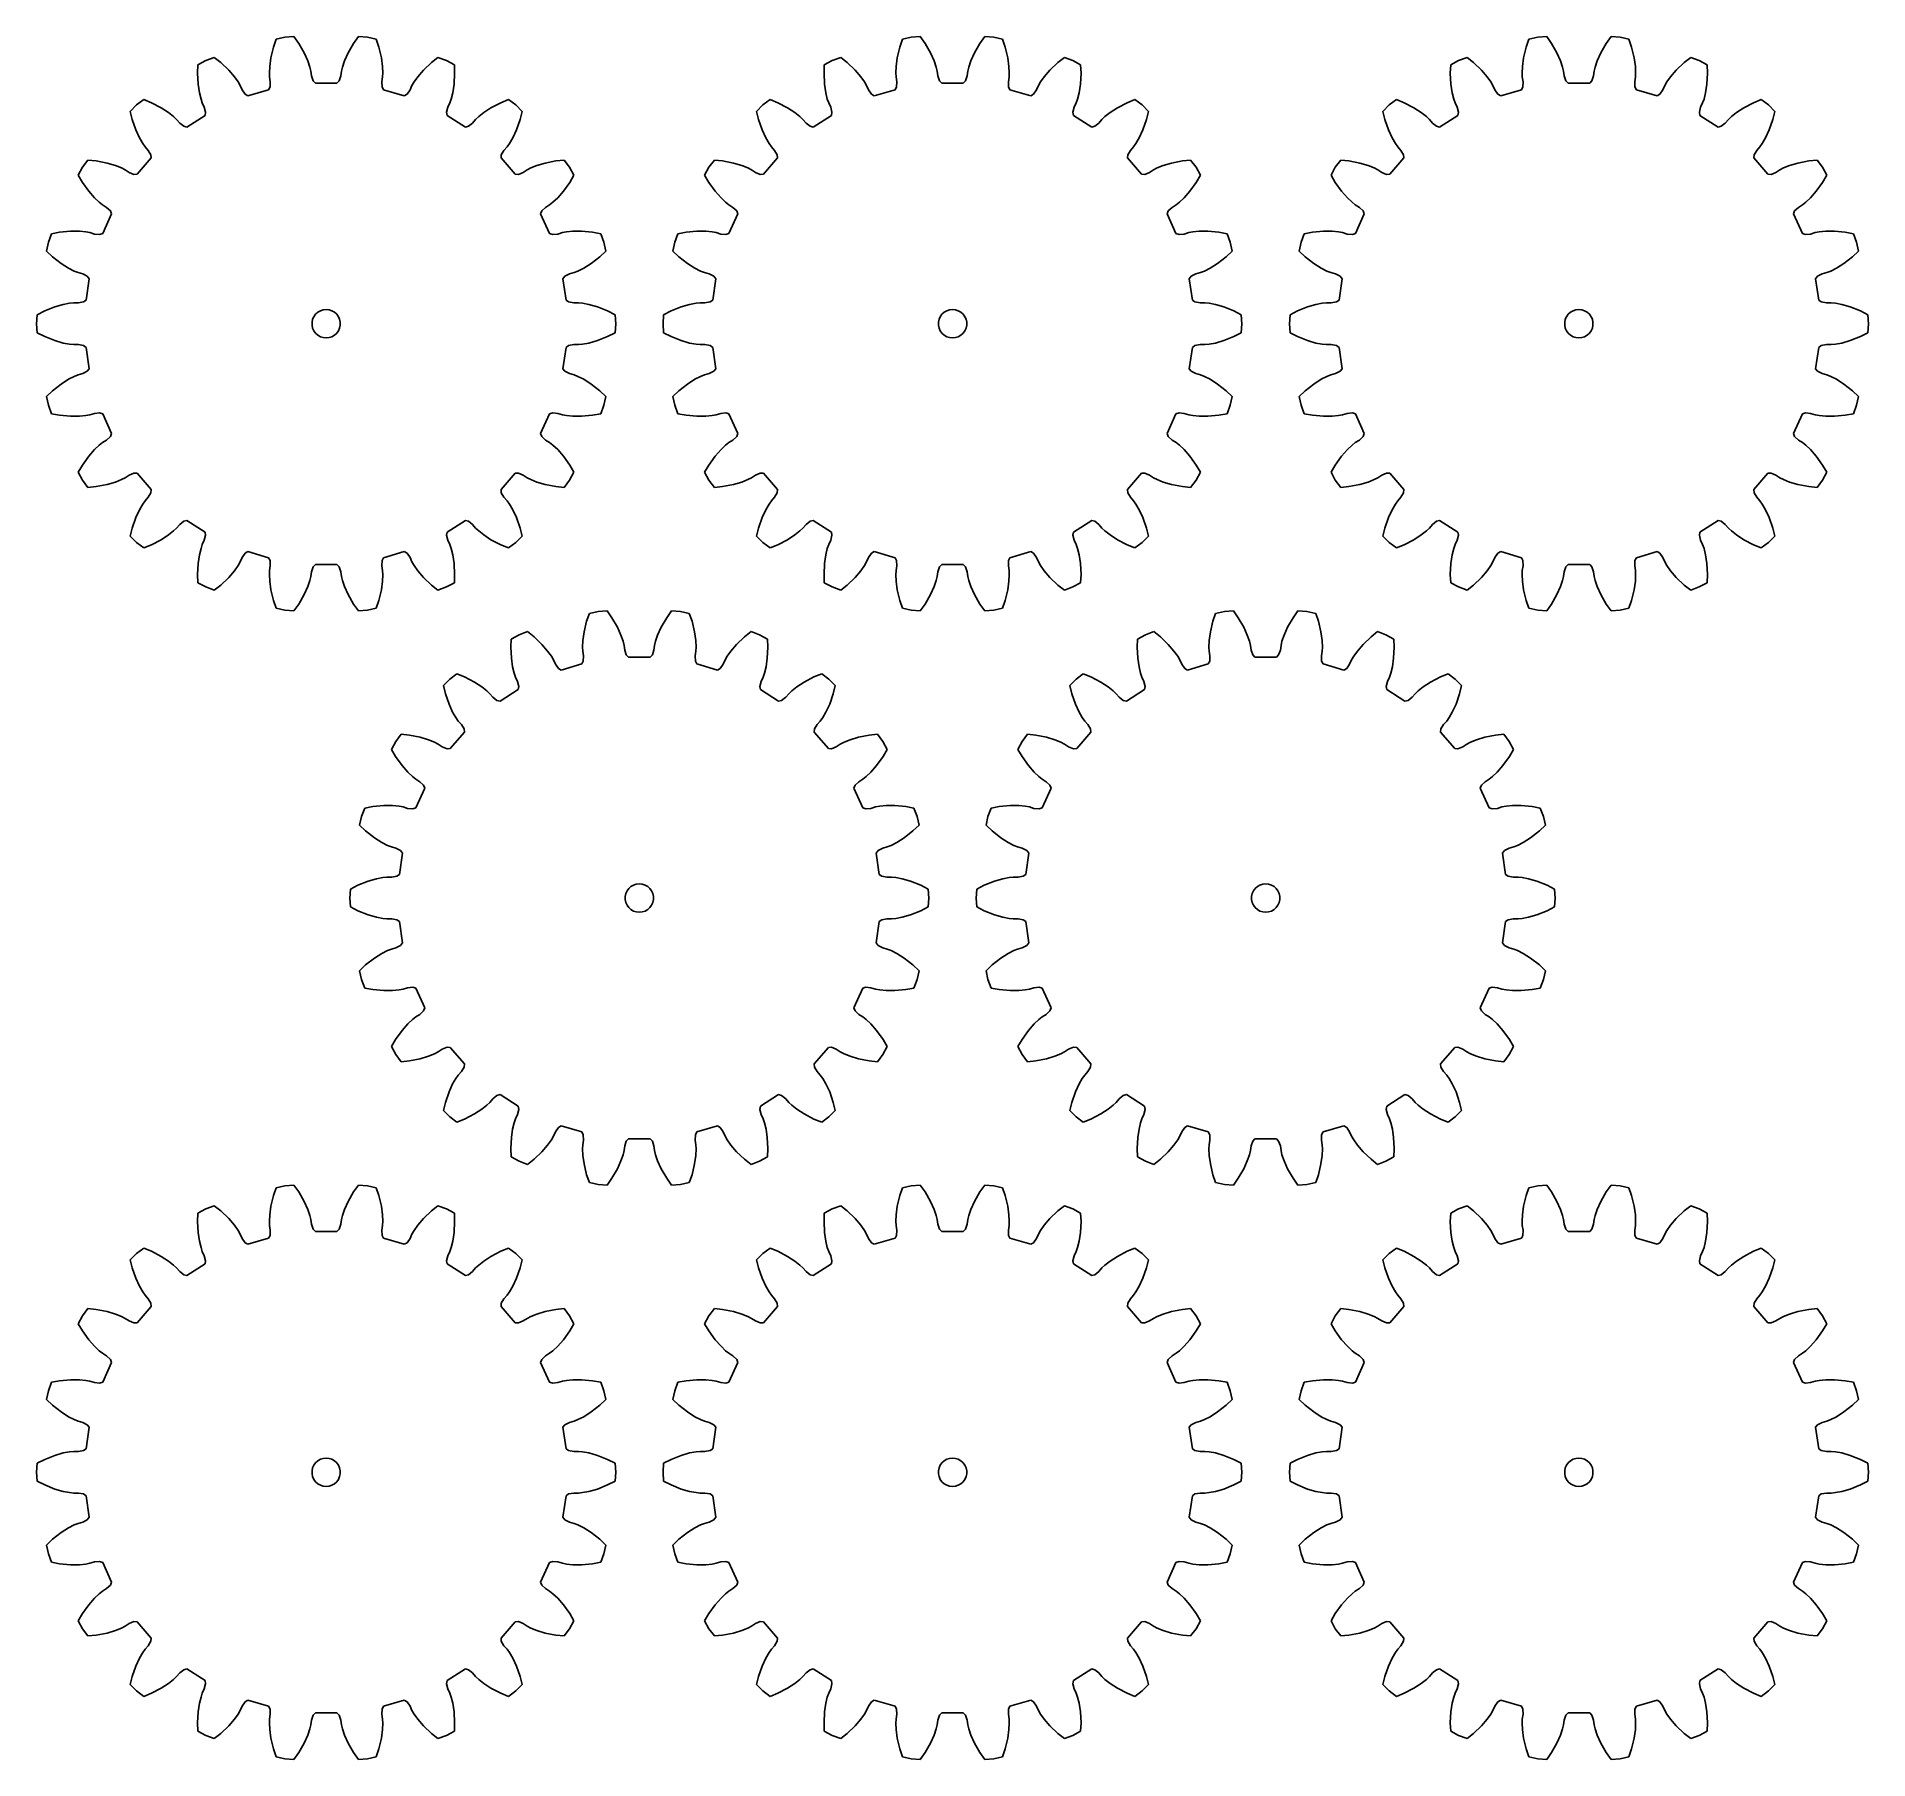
# Model space of a CAD drawing. Extents: x 0 to 193, y 0 to 182.
import ezdxf

# ---------------------------------------------------------------- set-up
doc = ezdxf.new("R2010")
doc.units = 0

msp = doc.modelspace()

# ---------------------------------------------------------------- linework, layer by layer
for p, q in [((26.21, 181.82), (25.28, 181.62)), ((27.16, 181.89), (26.21, 181.82)), ((27.66, 181.17), (27.16, 181.89)), ((33.96, 181.89), (33.45, 181.17)), ((34.91, 181.82), (33.96, 181.89)), ((35.84, 181.62), (34.91, 181.82)), ((92.32, 181.82), (91.4, 181.62)), ((93.27, 181.89), (92.32, 181.82)), ((93.78, 181.17), (93.27, 181.89)), ((100.07, 181.89), (99.57, 181.17)), ((101.02, 181.82), (100.07, 181.89)), ((101.95, 181.62), (101.02, 181.82)), ((158.44, 181.82), (157.51, 181.62)), ((159.39, 181.89), (158.44, 181.82)), ((159.89, 181.17), (159.39, 181.89)), ((166.19, 181.89), (165.68, 181.17)), ((167.14, 181.82), (166.19, 181.89)), ((168.07, 181.62), (167.14, 181.82)), ((25, 180.79), (24.73, 179.66)), ((25.28, 181.62), (25, 180.79)), ((28.24, 180.16), (27.66, 181.17)), ((28.62, 179.32), (28.24, 180.16)), ((32.87, 180.16), (32.5, 179.32)), ((33.45, 181.17), (32.87, 180.16)), ((36.12, 180.79), (35.84, 181.62)), ((36.39, 179.66), (36.12, 180.79)), ((91.11, 180.79), (90.84, 179.66)), ((91.4, 181.62), (91.11, 180.79)), ((94.36, 180.16), (93.78, 181.17)), ((94.74, 179.32), (94.36, 180.16)), ((98.99, 180.16), (98.61, 179.32)), ((99.57, 181.17), (98.99, 180.16)), ((102.23, 180.79), (101.95, 181.62)), ((102.5, 179.66), (102.23, 180.79)), ((157.23, 180.79), (156.96, 179.66)), ((157.51, 181.62), (157.23, 180.79)), ((160.47, 180.16), (159.89, 181.17)), ((160.85, 179.32), (160.47, 180.16)), ((165.11, 180.16), (164.73, 179.32)), ((165.68, 181.17), (165.11, 180.16)), ((168.35, 180.79), (168.07, 181.62)), ((168.62, 179.66), (168.35, 180.79)), ((17.03, 178.91), (16.99, 178.04)), ((16.99, 178.04), (17.05, 176.88)), ((17.86, 179.37), (17.03, 178.91)), ((18.75, 179.7), (17.86, 179.37)), ((19.44, 179.16), (18.75, 179.7)), ((20.28, 178.35), (19.44, 179.16)), ((20.88, 177.65), (20.28, 178.35)), ((24.6, 178.75), (24.57, 178.07)), ((24.57, 178.07), (24.59, 177.63)), ((24.73, 179.66), (24.6, 178.75)), ((28.84, 178.68), (28.62, 179.32)), ((28.94, 178.25), (28.84, 178.68)), ((29.01, 177.75), (28.94, 178.25)), ((32.17, 178.25), (32.1, 177.75)), ((32.27, 178.68), (32.17, 178.25)), ((32.5, 179.32), (32.27, 178.68)), ((36.52, 178.75), (36.39, 179.66)), ((36.55, 178.07), (36.52, 178.75)), ((36.52, 177.63), (36.55, 178.07)), ((40.84, 178.35), (40.24, 177.65)), ((41.67, 179.16), (40.84, 178.35)), ((42.36, 179.7), (41.67, 179.16)), ((43.25, 179.37), (42.36, 179.7)), ((44.09, 178.91), (43.25, 179.37)), ((44.07, 176.88), (44.12, 178.04)), ((44.12, 178.04), (44.09, 178.91)), ((83.14, 178.91), (83.11, 178.04)), ((83.11, 178.04), (83.17, 176.88)), ((83.98, 179.37), (83.14, 178.91)), ((84.87, 179.7), (83.98, 179.37)), ((85.56, 179.16), (84.87, 179.7)), ((86.4, 178.35), (85.56, 179.16)), ((87, 177.65), (86.4, 178.35)), ((90.71, 178.75), (90.68, 178.07)), ((90.68, 178.07), (90.71, 177.63)), ((90.84, 179.66), (90.71, 178.75)), ((94.96, 178.68), (94.74, 179.32)), ((95.06, 178.25), (94.96, 178.68)), ((95.13, 177.75), (95.06, 178.25)), ((98.29, 178.25), (98.22, 177.75)), ((98.39, 178.68), (98.29, 178.25)), ((98.61, 179.32), (98.39, 178.68)), ((102.63, 178.75), (102.5, 179.66)), ((102.66, 178.07), (102.63, 178.75)), ((102.64, 177.63), (102.66, 178.07)), ((106.95, 178.35), (106.35, 177.65)), ((107.79, 179.16), (106.95, 178.35)), ((108.48, 179.7), (107.79, 179.16)), ((109.37, 179.37), (108.48, 179.7)), ((110.2, 178.91), (109.37, 179.37)), ((110.18, 176.88), (110.24, 178.04)), ((110.24, 178.04), (110.2, 178.91)), ((149.26, 178.91), (149.22, 178.04)), ((149.22, 178.04), (149.28, 176.88)), ((150.09, 179.37), (149.26, 178.91)), ((150.99, 179.7), (150.09, 179.37)), ((151.67, 179.16), (150.99, 179.7)), ((152.51, 178.35), (151.67, 179.16)), ((153.11, 177.65), (152.51, 178.35)), ((156.83, 178.75), (156.8, 178.07)), ((156.8, 178.07), (156.82, 177.63)), ((156.96, 179.66), (156.83, 178.75)), ((161.07, 178.68), (160.85, 179.32)), ((161.17, 178.25), (161.07, 178.68)), ((161.24, 177.75), (161.17, 178.25)), ((164.4, 178.25), (164.33, 177.75)), ((164.51, 178.68), (164.4, 178.25)), ((164.73, 179.32), (164.51, 178.68)), ((168.75, 178.75), (168.62, 179.66)), ((168.78, 178.07), (168.75, 178.75)), ((168.76, 177.63), (168.78, 178.07)), ((173.07, 178.35), (172.47, 177.65)), ((173.9, 179.16), (173.07, 178.35)), ((174.59, 179.7), (173.9, 179.16)), ((175.48, 179.37), (174.59, 179.7)), ((176.32, 178.91), (175.48, 179.37)), ((176.3, 176.88), (176.36, 178.04)), ((176.36, 178.04), (176.32, 178.91)), ((17.05, 176.88), (17.18, 175.97)), ((17.18, 175.97), (17.35, 175.3)), ((21.27, 177.1), (20.88, 177.65)), ((21.49, 176.72), (21.27, 177.1)), ((21.7, 176.26), (21.49, 176.72)), ((22.01, 175.81), (21.7, 176.26)), ((24.49, 176.28), (22.31, 175.64)), ((24.64, 176.58), (24.49, 176.28)), ((24.59, 177.63), (24.66, 177.13)), ((24.66, 177.13), (24.64, 176.58)), ((29.19, 177.23), (29.01, 177.75)), ((29.42, 176.99), (29.19, 177.23)), ((31.7, 176.99), (29.42, 176.99)), ((31.93, 177.23), (31.7, 176.99)), ((32.1, 177.75), (31.93, 177.23)), ((36.45, 177.13), (36.52, 177.63)), ((36.47, 176.58), (36.45, 177.13)), ((36.63, 176.28), (36.47, 176.58)), ((38.81, 175.64), (36.63, 176.28)), ((39.42, 176.26), (39.1, 175.81)), ((39.62, 176.72), (39.42, 176.26)), ((39.84, 177.1), (39.62, 176.72)), ((40.24, 177.65), (39.84, 177.1)), ((43.77, 175.3), (43.93, 175.97)), ((43.93, 175.97), (44.07, 176.88)), ((83.17, 176.88), (83.3, 175.97)), ((83.3, 175.97), (83.46, 175.3)), ((87.39, 177.1), (87, 177.65)), ((87.61, 176.72), (87.39, 177.1)), ((87.81, 176.26), (87.61, 176.72)), ((88.13, 175.81), (87.81, 176.26)), ((90.61, 176.28), (88.42, 175.64)), ((90.76, 176.58), (90.61, 176.28)), ((90.71, 177.63), (90.78, 177.13)), ((90.78, 177.13), (90.76, 176.58)), ((95.3, 177.23), (95.13, 177.75)), ((95.53, 176.99), (95.3, 177.23)), ((97.81, 176.99), (95.53, 176.99)), ((98.05, 177.23), (97.81, 176.99)), ((98.22, 177.75), (98.05, 177.23)), ((102.57, 177.13), (102.64, 177.63)), ((102.59, 176.58), (102.57, 177.13)), ((102.74, 176.28), (102.59, 176.58)), ((104.93, 175.64), (102.74, 176.28)), ((105.53, 176.26), (105.22, 175.81)), ((105.74, 176.72), (105.53, 176.26)), ((105.96, 177.1), (105.74, 176.72)), ((106.35, 177.65), (105.96, 177.1)), ((109.88, 175.3), (110.05, 175.97)), ((110.05, 175.97), (110.18, 176.88)), ((149.28, 176.88), (149.42, 175.97)), ((149.42, 175.97), (149.58, 175.3)), ((153.5, 177.1), (153.11, 177.65)), ((153.72, 176.72), (153.5, 177.1)), ((153.93, 176.26), (153.72, 176.72)), ((154.24, 175.81), (153.93, 176.26)), ((156.72, 176.28), (154.54, 175.64)), ((156.88, 176.58), (156.72, 176.28)), ((156.82, 177.63), (156.9, 177.13)), ((156.9, 177.13), (156.88, 176.58)), ((161.42, 177.23), (161.24, 177.75)), ((161.65, 176.99), (161.42, 177.23)), ((163.93, 176.99), (161.65, 176.99)), ((164.16, 177.23), (163.93, 176.99)), ((164.33, 177.75), (164.16, 177.23)), ((168.68, 177.13), (168.76, 177.63)), ((168.7, 176.58), (168.68, 177.13)), ((168.86, 176.28), (168.7, 176.58)), ((171.04, 175.64), (168.86, 176.28)), ((171.65, 176.26), (171.33, 175.81)), ((171.85, 176.72), (171.65, 176.26)), ((172.07, 177.1), (171.85, 176.72)), ((172.47, 177.65), (172.07, 177.1)), ((176, 175.3), (176.16, 175.97)), ((176.16, 175.97), (176.3, 176.88)), ((10.55, 174.67), (9.87, 173.99)), ((11.31, 175.24), (10.55, 174.67)), ((12.12, 174.91), (11.31, 175.24)), ((13.15, 174.37), (12.12, 174.91)), ((13.92, 173.87), (13.15, 174.37)), ((17.35, 175.3), (17.49, 174.89)), ((17.49, 174.89), (17.7, 174.43)), ((17.7, 174.43), (17.84, 173.9)), ((22.31, 175.64), (22.01, 175.81)), ((39.1, 175.81), (38.81, 175.64)), ((43.28, 173.9), (43.41, 174.43)), ((43.41, 174.43), (43.62, 174.89)), ((43.62, 174.89), (43.77, 175.3)), ((47.96, 174.37), (47.19, 173.87)), ((48.99, 174.91), (47.96, 174.37)), ((49.81, 175.24), (48.99, 174.91)), ((50.57, 174.67), (49.81, 175.24)), ((51.24, 173.99), (50.57, 174.67)), ((76.66, 174.67), (75.99, 173.99)), ((77.42, 175.24), (76.66, 174.67)), ((78.24, 174.91), (77.42, 175.24)), ((79.27, 174.37), (78.24, 174.91)), ((80.04, 173.87), (79.27, 174.37)), ((83.46, 175.3), (83.61, 174.89)), ((83.61, 174.89), (83.82, 174.43)), ((83.82, 174.43), (83.95, 173.9)), ((88.42, 175.64), (88.13, 175.81)), ((105.22, 175.81), (104.93, 175.64)), ((109.39, 173.9), (109.53, 174.43)), ((109.53, 174.43), (109.74, 174.89)), ((109.74, 174.89), (109.88, 175.3)), ((114.08, 174.37), (113.31, 173.87)), ((115.11, 174.91), (114.08, 174.37)), ((115.92, 175.24), (115.11, 174.91)), ((116.68, 174.67), (115.92, 175.24)), ((117.36, 173.99), (116.68, 174.67)), ((142.78, 174.67), (142.11, 173.99)), ((143.54, 175.24), (142.78, 174.67)), ((144.35, 174.91), (143.54, 175.24)), ((145.38, 174.37), (144.35, 174.91)), ((146.16, 173.87), (145.38, 174.37)), ((149.58, 175.3), (149.72, 174.89)), ((149.72, 174.89), (149.93, 174.43)), ((149.93, 174.43), (150.07, 173.9)), ((154.54, 175.64), (154.24, 175.81)), ((171.33, 175.81), (171.04, 175.64)), ((175.51, 173.9), (175.64, 174.43)), ((175.64, 174.43), (175.85, 174.89)), ((175.85, 174.89), (176, 175.3)), ((180.2, 174.37), (179.42, 173.87)), ((181.23, 174.91), (180.2, 174.37)), ((182.04, 175.24), (181.23, 174.91)), ((182.8, 174.67), (182.04, 175.24)), ((183.47, 173.99), (182.8, 174.67)), ((9.87, 173.99), (10.08, 173.14)), ((10.08, 173.14), (10.47, 172.05)), ((14.46, 173.45), (13.92, 173.87)), ((14.78, 173.14), (14.46, 173.45)), ((15.1, 172.76), (14.78, 173.14)), ((15.53, 172.42), (15.1, 172.76)), ((15.86, 172.34), (15.53, 172.42)), ((17.78, 173.57), (15.86, 172.34)), ((17.84, 173.9), (17.78, 173.57)), ((43.34, 173.57), (43.28, 173.9)), ((45.26, 172.34), (43.34, 173.57)), ((45.59, 172.42), (45.26, 172.34)), ((46.01, 172.76), (45.59, 172.42)), ((46.34, 173.14), (46.01, 172.76)), ((46.66, 173.45), (46.34, 173.14)), ((47.19, 173.87), (46.66, 173.45)), ((50.65, 172.05), (51.03, 173.14)), ((51.03, 173.14), (51.24, 173.99)), ((75.99, 173.99), (76.2, 173.14)), ((76.2, 173.14), (76.58, 172.05)), ((80.57, 173.45), (80.04, 173.87)), ((80.89, 173.14), (80.57, 173.45)), ((81.22, 172.76), (80.89, 173.14)), ((81.65, 172.42), (81.22, 172.76)), ((81.98, 172.34), (81.65, 172.42)), ((83.89, 173.57), (81.98, 172.34)), ((83.95, 173.9), (83.89, 173.57)), ((109.46, 173.57), (109.39, 173.9)), ((111.37, 172.34), (109.46, 173.57)), ((111.7, 172.42), (111.37, 172.34)), ((112.13, 172.76), (111.7, 172.42)), ((112.45, 173.14), (112.13, 172.76)), ((112.77, 173.45), (112.45, 173.14)), ((113.31, 173.87), (112.77, 173.45)), ((116.76, 172.05), (117.15, 173.14)), ((117.15, 173.14), (117.36, 173.99)), ((142.11, 173.99), (142.32, 173.14)), ((142.32, 173.14), (142.7, 172.05)), ((146.69, 173.45), (146.16, 173.87)), ((147.01, 173.14), (146.69, 173.45)), ((147.33, 172.76), (147.01, 173.14)), ((147.76, 172.42), (147.33, 172.76)), ((148.09, 172.34), (147.76, 172.42)), ((150.01, 173.57), (148.09, 172.34)), ((150.07, 173.9), (150.01, 173.57)), ((175.57, 173.57), (175.51, 173.9)), ((177.49, 172.34), (175.57, 173.57)), ((177.82, 172.42), (177.49, 172.34)), ((178.24, 172.76), (177.82, 172.42)), ((178.57, 173.14), (178.24, 172.76)), ((178.89, 173.45), (178.57, 173.14)), ((179.42, 173.87), (178.89, 173.45)), ((182.88, 172.05), (183.26, 173.14)), ((183.26, 173.14), (183.47, 173.99)), ((10.47, 172.05), (10.85, 171.21)), ((10.85, 171.21), (11.2, 170.62)), ((11.2, 170.62), (11.45, 170.26)), ((11.45, 170.26), (11.78, 169.88)), ((49.33, 169.88), (49.66, 170.26)), ((49.66, 170.26), (49.92, 170.62)), ((49.92, 170.62), (50.26, 171.21)), ((50.26, 171.21), (50.65, 172.05)), ((76.58, 172.05), (76.97, 171.21)), ((76.97, 171.21), (77.31, 170.62)), ((77.31, 170.62), (77.57, 170.26)), ((77.57, 170.26), (77.9, 169.88)), ((115.45, 169.88), (115.78, 170.26)), ((115.78, 170.26), (116.03, 170.62)), ((116.03, 170.62), (116.38, 171.21)), ((116.38, 171.21), (116.76, 172.05)), ((142.7, 172.05), (143.08, 171.21)), ((143.08, 171.21), (143.43, 170.62)), ((143.43, 170.62), (143.68, 170.26)), ((143.68, 170.26), (144.01, 169.88)), ((181.56, 169.88), (181.89, 170.26)), ((181.89, 170.26), (182.15, 170.62)), ((182.15, 170.62), (182.49, 171.21)), ((182.49, 171.21), (182.88, 172.05)), ((5.42, 168.85), (4.85, 168.09)), ((6.29, 168.77), (5.42, 168.85)), ((7.43, 168.54), (6.29, 168.77)), ((8.32, 168.28), (7.43, 168.54)), ((8.95, 168.03), (8.32, 168.28)), ((12.1, 169.08), (10.6, 167.36)), ((11.78, 169.88), (12.06, 169.41)), ((12.06, 169.41), (12.1, 169.08)), ((49.02, 169.08), (49.05, 169.41)), ((50.51, 167.36), (49.02, 169.08)), ((49.05, 169.41), (49.33, 169.88)), ((52.8, 168.28), (52.17, 168.03)), ((53.68, 168.54), (52.8, 168.28)), ((54.82, 168.77), (53.68, 168.54)), ((55.69, 168.85), (54.82, 168.77)), ((56.26, 168.09), (55.69, 168.85)), ((71.54, 168.85), (70.97, 168.09)), ((72.41, 168.77), (71.54, 168.85)), ((73.55, 168.54), (72.41, 168.77)), ((74.43, 168.28), (73.55, 168.54)), ((75.06, 168.03), (74.43, 168.28)), ((78.21, 169.08), (76.72, 167.36)), ((77.9, 169.88), (78.18, 169.41)), ((78.18, 169.41), (78.21, 169.08)), ((115.13, 169.08), (115.17, 169.41)), ((116.63, 167.36), (115.13, 169.08)), ((115.17, 169.41), (115.45, 169.88)), ((118.91, 168.28), (118.28, 168.03)), ((119.8, 168.54), (118.91, 168.28)), ((120.94, 168.77), (119.8, 168.54)), ((121.81, 168.85), (120.94, 168.77)), ((122.38, 168.09), (121.81, 168.85)), ((137.65, 168.85), (137.08, 168.09)), ((138.52, 168.77), (137.65, 168.85)), ((139.66, 168.54), (138.52, 168.77)), ((140.55, 168.28), (139.66, 168.54)), ((141.18, 168.03), (140.55, 168.28)), ((144.33, 169.08), (142.84, 167.36)), ((144.01, 169.88), (144.29, 169.41)), ((144.29, 169.41), (144.33, 169.08)), ((181.25, 169.08), (181.28, 169.41)), ((182.74, 167.36), (181.25, 169.08)), ((181.28, 169.41), (181.56, 169.88)), ((185.03, 168.28), (184.4, 168.03)), ((185.91, 168.54), (185.03, 168.28)), ((187.05, 168.77), (185.91, 168.54)), ((187.93, 168.85), (187.05, 168.77)), ((188.5, 168.09), (187.93, 168.85)), ((4.85, 168.09), (4.4, 167.26)), ((4.4, 167.26), (4.84, 166.5)), ((4.84, 166.5), (5.51, 165.56)), ((9.34, 167.82), (8.95, 168.03)), ((9.76, 167.55), (9.34, 167.82)), ((10.27, 167.34), (9.76, 167.55)), ((10.6, 167.36), (10.27, 167.34)), ((50.85, 167.34), (50.51, 167.36)), ((51.36, 167.55), (50.85, 167.34)), ((51.78, 167.82), (51.36, 167.55)), ((52.17, 168.03), (51.78, 167.82)), ((55.6, 165.56), (56.28, 166.5)), ((56.72, 167.26), (56.26, 168.09)), ((56.28, 166.5), (56.72, 167.26)), ((70.97, 168.09), (70.51, 167.26)), ((70.51, 167.26), (70.95, 166.5)), ((70.95, 166.5), (71.63, 165.56)), ((75.45, 167.82), (75.06, 168.03)), ((75.88, 167.55), (75.45, 167.82)), ((76.38, 167.34), (75.88, 167.55)), ((76.72, 167.36), (76.38, 167.34)), ((116.97, 167.34), (116.63, 167.36)), ((117.47, 167.55), (116.97, 167.34)), ((117.89, 167.82), (117.47, 167.55)), ((118.28, 168.03), (117.89, 167.82)), ((121.72, 165.56), (122.39, 166.5)), ((122.84, 167.26), (122.38, 168.09)), ((122.39, 166.5), (122.84, 167.26)), ((137.08, 168.09), (136.63, 167.26)), ((136.63, 167.26), (137.07, 166.5)), ((137.07, 166.5), (137.74, 165.56)), ((141.57, 167.82), (141.18, 168.03)), ((141.99, 167.55), (141.57, 167.82)), ((142.5, 167.34), (141.99, 167.55)), ((142.84, 167.36), (142.5, 167.34)), ((183.08, 167.34), (182.74, 167.36)), ((183.59, 167.55), (183.08, 167.34)), ((184.01, 167.82), (183.59, 167.55)), ((184.4, 168.03), (184.01, 167.82)), ((187.83, 165.56), (188.51, 166.5)), ((188.95, 167.26), (188.5, 168.09)), ((188.51, 166.5), (188.95, 167.26)), ((5.51, 165.56), (6.12, 164.86)), ((6.12, 164.86), (6.61, 164.4)), ((6.61, 164.4), (6.96, 164.12)), ((54.15, 164.12), (54.5, 164.4)), ((54.5, 164.4), (55, 164.86)), ((55, 164.86), (55.6, 165.56)), ((71.63, 165.56), (72.24, 164.86)), ((72.24, 164.86), (72.73, 164.4)), ((72.73, 164.4), (73.08, 164.12)), ((120.27, 164.12), (120.62, 164.4)), ((120.62, 164.4), (121.11, 164.86)), ((121.11, 164.86), (121.72, 165.56)), ((137.74, 165.56), (138.35, 164.86)), ((138.35, 164.86), (138.85, 164.4)), ((138.85, 164.4), (139.19, 164.12)), ((186.39, 164.12), (186.73, 164.4)), ((186.73, 164.4), (187.23, 164.86)), ((187.23, 164.86), (187.83, 165.56)), ((6.96, 164.12), (7.39, 163.85)), ((7.91, 163.17), (6.97, 161.09)), ((7.39, 163.85), (7.79, 163.48)), ((7.79, 163.48), (7.91, 163.17)), ((53.2, 163.17), (53.33, 163.48)), ((54.15, 161.09), (53.2, 163.17)), ((53.33, 163.48), (53.73, 163.85)), ((53.73, 163.85), (54.15, 164.12)), ((73.08, 164.12), (73.5, 163.85)), ((74.03, 163.17), (73.08, 161.09)), ((73.5, 163.85), (73.9, 163.48)), ((73.9, 163.48), (74.03, 163.17)), ((119.32, 163.17), (119.45, 163.48)), ((120.26, 161.09), (119.32, 163.17)), ((119.45, 163.48), (119.85, 163.85)), ((119.85, 163.85), (120.27, 164.12)), ((139.19, 164.12), (139.62, 163.85)), ((140.14, 163.17), (139.2, 161.09)), ((139.62, 163.85), (140.02, 163.48)), ((140.02, 163.48), (140.14, 163.17)), ((185.43, 163.17), (185.56, 163.48)), ((186.38, 161.09), (185.43, 163.17)), ((185.56, 163.48), (185.96, 163.85)), ((185.96, 163.85), (186.39, 164.12)), ((1.57, 161.07), (1.24, 160.18)), ((2.43, 161.24), (1.57, 161.07)), ((3.59, 161.34), (2.43, 161.24)), ((4.51, 161.34), (3.59, 161.34)), ((5.19, 161.27), (4.51, 161.34)), ((5.62, 161.19), (5.19, 161.27)), ((6.1, 161.04), (5.62, 161.19)), ((6.65, 160.98), (6.1, 161.04)), ((6.97, 161.09), (6.65, 160.98)), ((54.47, 160.98), (54.15, 161.09)), ((55.01, 161.04), (54.47, 160.98)), ((55.5, 161.19), (55.01, 161.04)), ((55.93, 161.27), (55.5, 161.19)), ((56.61, 161.34), (55.93, 161.27)), ((57.53, 161.34), (56.61, 161.34)), ((58.68, 161.24), (57.53, 161.34)), ((59.55, 161.07), (58.68, 161.24)), ((59.88, 160.18), (59.55, 161.07)), ((67.69, 161.07), (67.35, 160.18)), ((68.55, 161.24), (67.69, 161.07)), ((69.7, 161.34), (68.55, 161.24)), ((70.63, 161.34), (69.7, 161.34)), ((71.3, 161.27), (70.63, 161.34)), ((71.74, 161.19), (71.3, 161.27)), ((72.22, 161.04), (71.74, 161.19)), ((72.76, 160.98), (72.22, 161.04)), ((73.08, 161.09), (72.76, 160.98)), ((120.59, 160.98), (120.26, 161.09)), ((121.13, 161.04), (120.59, 160.98)), ((121.61, 161.19), (121.13, 161.04)), ((122.04, 161.27), (121.61, 161.19)), ((122.72, 161.34), (122.04, 161.27)), ((123.64, 161.34), (122.72, 161.34)), ((124.8, 161.24), (123.64, 161.34)), ((125.66, 161.07), (124.8, 161.24)), ((125.99, 160.18), (125.66, 161.07)), ((133.8, 161.07), (133.47, 160.18)), ((134.66, 161.24), (133.8, 161.07)), ((135.82, 161.34), (134.66, 161.24)), ((136.74, 161.34), (135.82, 161.34)), ((137.42, 161.27), (136.74, 161.34)), ((137.85, 161.19), (137.42, 161.27)), ((138.33, 161.04), (137.85, 161.19)), ((138.88, 160.98), (138.33, 161.04)), ((139.2, 161.09), (138.88, 160.98)), ((186.7, 160.98), (186.38, 161.09)), ((187.25, 161.04), (186.7, 160.98)), ((187.73, 161.19), (187.25, 161.04)), ((188.16, 161.27), (187.73, 161.19)), ((188.84, 161.34), (188.16, 161.27)), ((189.76, 161.34), (188.84, 161.34)), ((190.91, 161.24), (189.76, 161.34)), ((191.78, 161.07), (190.91, 161.24)), ((192.11, 160.18), (191.78, 161.07)), ((1.24, 160.18), (1.04, 159.25)), ((1.04, 159.25), (1.67, 158.65)), ((1.67, 158.65), (2.59, 157.94)), ((58.53, 157.94), (59.44, 158.65)), ((59.44, 158.65), (60.08, 159.25)), ((60.08, 159.25), (59.88, 160.18)), ((67.35, 160.18), (67.15, 159.25)), ((67.15, 159.25), (67.79, 158.65)), ((67.79, 158.65), (68.7, 157.94)), ((124.64, 157.94), (125.56, 158.65)), ((125.56, 158.65), (126.2, 159.25)), ((126.2, 159.25), (125.99, 160.18)), ((133.47, 160.18), (133.27, 159.25)), ((133.27, 159.25), (133.9, 158.65)), ((133.9, 158.65), (134.82, 157.94)), ((190.76, 157.94), (191.67, 158.65)), ((191.67, 158.65), (192.31, 159.25)), ((192.31, 159.25), (192.11, 160.18)), ((2.59, 157.94), (3.37, 157.44)), ((3.37, 157.44), (3.97, 157.13)), ((3.97, 157.13), (4.38, 156.97)), ((4.38, 156.97), (4.86, 156.83)), ((4.86, 156.83), (5.35, 156.58)), ((55.76, 156.58), (56.25, 156.83)), ((56.25, 156.83), (56.73, 156.97)), ((56.73, 156.97), (57.14, 157.13)), ((57.14, 157.13), (57.75, 157.44)), ((57.75, 157.44), (58.53, 157.94)), ((68.7, 157.94), (69.48, 157.44)), ((69.48, 157.44), (70.09, 157.13)), ((70.09, 157.13), (70.5, 156.97)), ((70.5, 156.97), (70.98, 156.83)), ((70.98, 156.83), (71.47, 156.58)), ((121.88, 156.58), (122.37, 156.83)), ((122.37, 156.83), (122.85, 156.97)), ((122.85, 156.97), (123.26, 157.13)), ((123.26, 157.13), (123.87, 157.44)), ((123.87, 157.44), (124.64, 157.94)), ((134.82, 157.94), (135.6, 157.44)), ((135.6, 157.44), (136.2, 157.13)), ((136.2, 157.13), (136.61, 156.97)), ((136.61, 156.97), (137.09, 156.83)), ((137.09, 156.83), (137.58, 156.58)), ((187.99, 156.58), (188.48, 156.83)), ((188.48, 156.83), (188.97, 156.97)), ((188.97, 156.97), (189.37, 157.13)), ((189.37, 157.13), (189.98, 157.44)), ((189.98, 157.44), (190.76, 157.94)), ((5.56, 156.32), (5.24, 154.06)), ((5.35, 156.58), (5.56, 156.32)), ((55.55, 156.32), (55.76, 156.58)), ((55.88, 154.06), (55.55, 156.32)), ((71.68, 156.32), (71.36, 154.06)), ((71.47, 156.58), (71.68, 156.32)), ((121.67, 156.32), (121.88, 156.58)), ((121.99, 154.06), (121.67, 156.32)), ((137.79, 156.32), (137.47, 154.06)), ((137.58, 156.58), (137.79, 156.32)), ((187.78, 156.32), (187.99, 156.58)), ((188.11, 154.06), (187.78, 156.32)), ((0.85, 152.92), (0.07, 152.52)), ((1.93, 153.35), (0.85, 152.92)), ((2.81, 153.6), (1.93, 153.35)), ((3.48, 153.73), (2.81, 153.6)), ((3.92, 153.77), (3.48, 153.73)), ((4.42, 153.77), (3.92, 153.77)), ((4.96, 153.87), (4.42, 153.77)), ((5.24, 154.06), (4.96, 153.87)), ((29.44, 152.58), (29.68, 152.79)), ((29.68, 152.79), (29.95, 152.94)), ((29.95, 152.94), (30.25, 153.04)), ((30.25, 153.04), (30.56, 153.07)), ((30.56, 153.07), (30.87, 153.04)), ((30.87, 153.04), (31.17, 152.94)), ((31.17, 152.94), (31.44, 152.79)), ((31.44, 152.79), (31.67, 152.58)), ((56.15, 153.87), (55.88, 154.06)), ((56.69, 153.77), (56.15, 153.87)), ((57.19, 153.77), (56.69, 153.77)), ((57.63, 153.73), (57.19, 153.77)), ((58.3, 153.6), (57.63, 153.73)), ((59.19, 153.35), (58.3, 153.6)), ((60.27, 152.92), (59.19, 153.35)), ((61.05, 152.52), (60.27, 152.92)), ((66.96, 152.92), (66.18, 152.52)), ((68.04, 153.35), (66.96, 152.92)), ((68.93, 153.6), (68.04, 153.35)), ((69.6, 153.73), (68.93, 153.6)), ((70.04, 153.77), (69.6, 153.73)), ((70.54, 153.77), (70.04, 153.77)), ((71.08, 153.87), (70.54, 153.77)), ((71.36, 154.06), (71.08, 153.87)), ((95.56, 152.58), (95.79, 152.79)), ((95.79, 152.79), (96.06, 152.94)), ((96.06, 152.94), (96.36, 153.04)), ((96.36, 153.04), (96.67, 153.07)), ((96.67, 153.07), (96.99, 153.04)), ((96.99, 153.04), (97.28, 152.94)), ((97.28, 152.94), (97.55, 152.79)), ((97.55, 152.79), (97.79, 152.58)), ((122.27, 153.87), (121.99, 154.06)), ((122.81, 153.77), (122.27, 153.87)), ((123.31, 153.77), (122.81, 153.77)), ((123.75, 153.73), (123.31, 153.77)), ((124.42, 153.6), (123.75, 153.73)), ((125.3, 153.35), (124.42, 153.6)), ((126.38, 152.92), (125.3, 153.35)), ((127.16, 152.52), (126.38, 152.92)), ((133.08, 152.92), (132.3, 152.52)), ((134.16, 153.35), (133.08, 152.92)), ((135.04, 153.6), (134.16, 153.35)), ((135.71, 153.73), (135.04, 153.6)), ((136.15, 153.77), (135.71, 153.73)), ((136.65, 153.77), (136.15, 153.77)), ((137.19, 153.87), (136.65, 153.77)), ((137.47, 154.06), (137.19, 153.87)), ((161.67, 152.58), (161.91, 152.79)), ((161.91, 152.79), (162.18, 152.94)), ((162.18, 152.94), (162.48, 153.04)), ((162.48, 153.04), (162.79, 153.07)), ((162.79, 153.07), (163.1, 153.04)), ((163.1, 153.04), (163.4, 152.94)), ((163.4, 152.94), (163.67, 152.79)), ((163.67, 152.79), (163.9, 152.58)), ((188.38, 153.87), (188.11, 154.06)), ((188.92, 153.77), (188.38, 153.87)), ((189.43, 153.77), (188.92, 153.77)), ((189.86, 153.73), (189.43, 153.77)), ((190.53, 153.6), (189.86, 153.73)), ((191.42, 153.35), (190.53, 153.6)), ((192.5, 152.92), (191.42, 153.35)), ((193.28, 152.52), (192.5, 152.92)), ((0.07, 152.52), (0, 151.57)), ((0, 151.57), (0.07, 150.62)), ((29.07, 151.73), (29.13, 152.04)), ((29.07, 151.42), (29.07, 151.73)), ((29.13, 151.11), (29.07, 151.42)), ((29.13, 152.04), (29.26, 152.32)), ((29.26, 150.82), (29.13, 151.11)), ((29.26, 152.32), (29.44, 152.58)), ((29.44, 150.57), (29.26, 150.82)), ((31.67, 152.58), (31.86, 152.32)), ((31.86, 150.82), (31.67, 150.57)), ((31.86, 152.32), (31.98, 152.04)), ((31.98, 151.11), (31.86, 150.82)), ((31.98, 152.04), (32.05, 151.73)), ((32.05, 151.42), (31.98, 151.11)), ((32.05, 151.73), (32.05, 151.42)), ((61.12, 151.57), (61.05, 152.52)), ((61.05, 150.62), (61.12, 151.57)), ((66.18, 152.52), (66.12, 151.57)), ((66.12, 151.57), (66.18, 150.62)), ((95.18, 151.73), (95.25, 152.04)), ((95.18, 151.42), (95.18, 151.73)), ((95.25, 151.11), (95.18, 151.42)), ((95.25, 152.04), (95.37, 152.32)), ((95.37, 150.82), (95.25, 151.11)), ((95.37, 152.32), (95.56, 152.58)), ((95.56, 150.57), (95.37, 150.82)), ((97.79, 152.58), (97.97, 152.32)), ((97.97, 150.82), (97.79, 150.57)), ((97.97, 152.32), (98.1, 152.04)), ((98.1, 151.11), (97.97, 150.82)), ((98.1, 152.04), (98.17, 151.73)), ((98.17, 151.42), (98.1, 151.11)), ((98.17, 151.73), (98.17, 151.42)), ((127.23, 151.57), (127.16, 152.52)), ((127.16, 150.62), (127.23, 151.57)), ((132.3, 152.52), (132.23, 151.57)), ((132.23, 151.57), (132.3, 150.62)), ((161.3, 151.73), (161.36, 152.04)), ((161.3, 151.42), (161.3, 151.73)), ((161.36, 151.11), (161.3, 151.42)), ((161.36, 152.04), (161.49, 152.32)), ((161.49, 150.82), (161.36, 151.11)), ((161.49, 152.32), (161.67, 152.58)), ((161.67, 150.57), (161.49, 150.82)), ((163.9, 152.58), (164.09, 152.32)), ((164.09, 150.82), (163.9, 150.57)), ((164.09, 152.32), (164.22, 152.04)), ((164.22, 151.11), (164.09, 150.82)), ((164.22, 152.04), (164.28, 151.73)), ((164.28, 151.42), (164.22, 151.11)), ((164.28, 151.73), (164.28, 151.42)), ((193.35, 151.57), (193.28, 152.52)), ((193.28, 150.62), (193.35, 151.57)), ((0.07, 150.62), (0.85, 150.23)), ((0.85, 150.23), (1.93, 149.8)), ((1.93, 149.8), (2.81, 149.54)), ((2.81, 149.54), (3.48, 149.41)), ((3.48, 149.41), (3.92, 149.37)), ((3.92, 149.37), (4.42, 149.38)), ((4.42, 149.38), (4.96, 149.28)), ((4.96, 149.28), (5.24, 149.08)), ((5.24, 149.08), (5.56, 146.83)), ((29.68, 150.36), (29.44, 150.57)), ((29.95, 150.2), (29.68, 150.36)), ((30.25, 150.11), (29.95, 150.2)), ((30.56, 150.07), (30.25, 150.11)), ((30.87, 150.11), (30.56, 150.07)), ((31.17, 150.2), (30.87, 150.11)), ((31.44, 150.36), (31.17, 150.2)), ((31.67, 150.57), (31.44, 150.36)), ((55.55, 146.83), (55.88, 149.08)), ((55.88, 149.08), (56.15, 149.28)), ((56.15, 149.28), (56.69, 149.38)), ((56.69, 149.38), (57.19, 149.37)), ((57.19, 149.37), (57.63, 149.41)), ((57.63, 149.41), (58.3, 149.54)), ((58.3, 149.54), (59.19, 149.8)), ((59.19, 149.8), (60.27, 150.23)), ((60.27, 150.23), (61.05, 150.62)), ((66.18, 150.62), (66.96, 150.23)), ((66.96, 150.23), (68.04, 149.8)), ((68.04, 149.8), (68.93, 149.54)), ((68.93, 149.54), (69.6, 149.41)), ((69.6, 149.41), (70.04, 149.37)), ((70.04, 149.37), (70.54, 149.38)), ((70.54, 149.38), (71.08, 149.28)), ((71.08, 149.28), (71.36, 149.08)), ((71.36, 149.08), (71.68, 146.83)), ((95.79, 150.36), (95.56, 150.57)), ((96.06, 150.2), (95.79, 150.36)), ((96.36, 150.11), (96.06, 150.2)), ((96.67, 150.07), (96.36, 150.11)), ((96.99, 150.11), (96.67, 150.07)), ((97.28, 150.2), (96.99, 150.11)), ((97.55, 150.36), (97.28, 150.2)), ((97.79, 150.57), (97.55, 150.36)), ((121.67, 146.83), (121.99, 149.08)), ((121.99, 149.08), (122.27, 149.28)), ((122.27, 149.28), (122.81, 149.38)), ((122.81, 149.38), (123.31, 149.37)), ((123.31, 149.37), (123.75, 149.41)), ((123.75, 149.41), (124.42, 149.54)), ((124.42, 149.54), (125.3, 149.8)), ((125.3, 149.8), (126.38, 150.23)), ((126.38, 150.23), (127.16, 150.62)), ((132.3, 150.62), (133.08, 150.23)), ((133.08, 150.23), (134.16, 149.8)), ((134.16, 149.8), (135.04, 149.54)), ((135.04, 149.54), (135.71, 149.41)), ((135.71, 149.41), (136.15, 149.37)), ((136.15, 149.37), (136.65, 149.38)), ((136.65, 149.38), (137.19, 149.28)), ((137.19, 149.28), (137.47, 149.08)), ((137.47, 149.08), (137.79, 146.83)), ((161.91, 150.36), (161.67, 150.57)), ((162.18, 150.2), (161.91, 150.36)), ((162.48, 150.11), (162.18, 150.2)), ((162.79, 150.07), (162.48, 150.11)), ((163.1, 150.11), (162.79, 150.07)), ((163.4, 150.2), (163.1, 150.11)), ((163.67, 150.36), (163.4, 150.2)), ((163.9, 150.57), (163.67, 150.36)), ((187.78, 146.83), (188.11, 149.08)), ((188.11, 149.08), (188.38, 149.28)), ((188.38, 149.28), (188.92, 149.38)), ((188.92, 149.38), (189.43, 149.37)), ((189.43, 149.37), (189.86, 149.41)), ((189.86, 149.41), (190.53, 149.54)), ((190.53, 149.54), (191.42, 149.8)), ((191.42, 149.8), (192.5, 150.23)), ((192.5, 150.23), (193.28, 150.62)), ((2.59, 145.21), (1.67, 144.5)), ((3.37, 145.71), (2.59, 145.21)), ((3.97, 146.02), (3.37, 145.71)), ((4.38, 146.18), (3.97, 146.02)), ((4.86, 146.32), (4.38, 146.18)), ((5.35, 146.56), (4.86, 146.32)), ((5.56, 146.83), (5.35, 146.56)), ((55.76, 146.56), (55.55, 146.83)), ((56.25, 146.32), (55.76, 146.56)), ((56.73, 146.18), (56.25, 146.32)), ((57.14, 146.02), (56.73, 146.18)), ((57.75, 145.71), (57.14, 146.02)), ((58.53, 145.21), (57.75, 145.71)), ((59.44, 144.5), (58.53, 145.21)), ((68.7, 145.21), (67.79, 144.5)), ((69.48, 145.71), (68.7, 145.21)), ((70.09, 146.02), (69.48, 145.71)), ((70.5, 146.18), (70.09, 146.02)), ((70.98, 146.32), (70.5, 146.18)), ((71.47, 146.56), (70.98, 146.32)), ((71.68, 146.83), (71.47, 146.56)), ((121.88, 146.56), (121.67, 146.83)), ((122.37, 146.32), (121.88, 146.56)), ((122.85, 146.18), (122.37, 146.32)), ((123.26, 146.02), (122.85, 146.18)), ((123.87, 145.71), (123.26, 146.02)), ((124.64, 145.21), (123.87, 145.71)), ((125.56, 144.5), (124.64, 145.21)), ((134.82, 145.21), (133.9, 144.5)), ((135.6, 145.71), (134.82, 145.21)), ((136.2, 146.02), (135.6, 145.71)), ((136.61, 146.18), (136.2, 146.02)), ((137.09, 146.32), (136.61, 146.18)), ((137.58, 146.56), (137.09, 146.32)), ((137.79, 146.83), (137.58, 146.56)), ((187.99, 146.56), (187.78, 146.83)), ((188.48, 146.32), (187.99, 146.56)), ((188.97, 146.18), (188.48, 146.32)), ((189.37, 146.02), (188.97, 146.18)), ((189.98, 145.71), (189.37, 146.02)), ((190.76, 145.21), (189.98, 145.71)), ((191.67, 144.5), (190.76, 145.21)), ((1.67, 144.5), (1.04, 143.89)), ((1.04, 143.89), (1.24, 142.96)), ((60.08, 143.89), (59.44, 144.5)), ((59.88, 142.96), (60.08, 143.89)), ((67.79, 144.5), (67.15, 143.89)), ((67.15, 143.89), (67.35, 142.96)), ((126.2, 143.89), (125.56, 144.5)), ((125.99, 142.96), (126.2, 143.89)), ((133.9, 144.5), (133.27, 143.89)), ((133.27, 143.89), (133.47, 142.96)), ((192.31, 143.89), (191.67, 144.5)), ((192.11, 142.96), (192.31, 143.89)), ((1.24, 142.96), (1.57, 142.07)), ((1.57, 142.07), (2.43, 141.91)), ((2.43, 141.91), (3.59, 141.8)), ((3.59, 141.8), (4.51, 141.81)), ((4.51, 141.81), (5.19, 141.87)), ((5.19, 141.87), (5.62, 141.96)), ((5.62, 141.96), (6.1, 142.1)), ((6.1, 142.1), (6.65, 142.16)), ((6.65, 142.16), (6.97, 142.05)), ((6.97, 142.05), (7.91, 139.98)), ((53.2, 139.98), (54.15, 142.05)), ((54.15, 142.05), (54.47, 142.16)), ((54.47, 142.16), (55.01, 142.1)), ((55.01, 142.1), (55.5, 141.96)), ((55.5, 141.96), (55.93, 141.87)), ((55.93, 141.87), (56.61, 141.81)), ((56.61, 141.81), (57.53, 141.8)), ((57.53, 141.8), (58.68, 141.91)), ((58.68, 141.91), (59.55, 142.07)), ((59.55, 142.07), (59.88, 142.96)), ((67.35, 142.96), (67.69, 142.07)), ((67.69, 142.07), (68.55, 141.91)), ((68.55, 141.91), (69.7, 141.8)), ((69.7, 141.8), (70.63, 141.81)), ((70.63, 141.81), (71.3, 141.87)), ((71.3, 141.87), (71.74, 141.96)), ((71.74, 141.96), (72.22, 142.1)), ((72.22, 142.1), (72.76, 142.16)), ((72.76, 142.16), (73.08, 142.05)), ((73.08, 142.05), (74.03, 139.98)), ((119.32, 139.98), (120.26, 142.05)), ((120.26, 142.05), (120.59, 142.16)), ((120.59, 142.16), (121.13, 142.1)), ((121.13, 142.1), (121.61, 141.96)), ((121.61, 141.96), (122.04, 141.87)), ((122.04, 141.87), (122.72, 141.81)), ((122.72, 141.81), (123.64, 141.8)), ((123.64, 141.8), (124.8, 141.91)), ((124.8, 141.91), (125.66, 142.07)), ((125.66, 142.07), (125.99, 142.96)), ((133.47, 142.96), (133.8, 142.07)), ((133.8, 142.07), (134.66, 141.91)), ((134.66, 141.91), (135.82, 141.8)), ((135.82, 141.8), (136.74, 141.81)), ((136.74, 141.81), (137.42, 141.87)), ((137.42, 141.87), (137.85, 141.96)), ((137.85, 141.96), (138.33, 142.1)), ((138.33, 142.1), (138.88, 142.16)), ((138.88, 142.16), (139.2, 142.05)), ((139.2, 142.05), (140.14, 139.98)), ((185.43, 139.98), (186.38, 142.05)), ((186.38, 142.05), (186.7, 142.16)), ((186.7, 142.16), (187.25, 142.1)), ((187.25, 142.1), (187.73, 141.96)), ((187.73, 141.96), (188.16, 141.87)), ((188.16, 141.87), (188.84, 141.81)), ((188.84, 141.81), (189.76, 141.8)), ((189.76, 141.8), (190.91, 141.91)), ((190.91, 141.91), (191.78, 142.07)), ((191.78, 142.07), (192.11, 142.96)), ((7.39, 139.29), (6.96, 139.02)), ((7.79, 139.66), (7.39, 139.29)), ((7.91, 139.98), (7.79, 139.66)), ((53.33, 139.66), (53.2, 139.98)), ((53.73, 139.29), (53.33, 139.66)), ((54.15, 139.02), (53.73, 139.29)), ((73.5, 139.29), (73.08, 139.02)), ((73.9, 139.66), (73.5, 139.29)), ((74.03, 139.98), (73.9, 139.66)), ((119.45, 139.66), (119.32, 139.98)), ((119.85, 139.29), (119.45, 139.66)), ((120.27, 139.02), (119.85, 139.29)), ((139.62, 139.29), (139.19, 139.02)), ((140.02, 139.66), (139.62, 139.29)), ((140.14, 139.98), (140.02, 139.66)), ((185.56, 139.66), (185.43, 139.98)), ((185.96, 139.29), (185.56, 139.66)), ((186.39, 139.02), (185.96, 139.29)), ((5.51, 137.59), (4.84, 136.64)), ((6.12, 138.28), (5.51, 137.59)), ((6.61, 138.75), (6.12, 138.28)), ((6.96, 139.02), (6.61, 138.75)), ((54.5, 138.75), (54.15, 139.02)), ((55, 138.28), (54.5, 138.75)), ((55.6, 137.59), (55, 138.28)), ((56.28, 136.64), (55.6, 137.59)), ((71.63, 137.59), (70.95, 136.64)), ((72.24, 138.28), (71.63, 137.59)), ((72.73, 138.75), (72.24, 138.28)), ((73.08, 139.02), (72.73, 138.75)), ((120.62, 138.75), (120.27, 139.02)), ((121.11, 138.28), (120.62, 138.75)), ((121.72, 137.59), (121.11, 138.28)), ((122.39, 136.64), (121.72, 137.59)), ((137.74, 137.59), (137.07, 136.64)), ((138.35, 138.28), (137.74, 137.59)), ((138.85, 138.75), (138.35, 138.28)), ((139.19, 139.02), (138.85, 138.75)), ((186.73, 138.75), (186.39, 139.02)), ((187.23, 138.28), (186.73, 138.75)), ((187.83, 137.59), (187.23, 138.28)), ((188.51, 136.64), (187.83, 137.59)), ((4.84, 136.64), (4.4, 135.89)), ((4.4, 135.89), (4.85, 135.05)), ((9.34, 135.32), (9.76, 135.6)), ((9.76, 135.6), (10.27, 135.81)), ((10.27, 135.81), (10.6, 135.79)), ((10.6, 135.79), (12.1, 134.07)), ((49.02, 134.07), (50.51, 135.79)), ((50.51, 135.79), (50.85, 135.81)), ((50.85, 135.81), (51.36, 135.6)), ((51.36, 135.6), (51.78, 135.32)), ((56.26, 135.05), (56.72, 135.89)), ((56.72, 135.89), (56.28, 136.64)), ((70.95, 136.64), (70.51, 135.89)), ((70.51, 135.89), (70.97, 135.05)), ((75.45, 135.32), (75.88, 135.6)), ((75.88, 135.6), (76.38, 135.81)), ((76.38, 135.81), (76.72, 135.79)), ((76.72, 135.79), (78.21, 134.07)), ((115.13, 134.07), (116.63, 135.79)), ((116.63, 135.79), (116.97, 135.81)), ((116.97, 135.81), (117.47, 135.6)), ((117.47, 135.6), (117.89, 135.32)), ((122.38, 135.05), (122.84, 135.89)), ((122.84, 135.89), (122.39, 136.64)), ((137.07, 136.64), (136.63, 135.89)), ((136.63, 135.89), (137.08, 135.05)), ((141.57, 135.32), (141.99, 135.6)), ((141.99, 135.6), (142.5, 135.81)), ((142.5, 135.81), (142.84, 135.79)), ((142.84, 135.79), (144.33, 134.07)), ((181.25, 134.07), (182.74, 135.79)), ((182.74, 135.79), (183.08, 135.81)), ((183.08, 135.81), (183.59, 135.6)), ((183.59, 135.6), (184.01, 135.32)), ((188.5, 135.05), (188.95, 135.89)), ((188.95, 135.89), (188.51, 136.64)), ((4.85, 135.05), (5.42, 134.29)), ((5.42, 134.29), (6.29, 134.38)), ((6.29, 134.38), (7.43, 134.6)), ((7.43, 134.6), (8.32, 134.86)), ((8.32, 134.86), (8.95, 135.12)), ((8.95, 135.12), (9.34, 135.32)), ((12.06, 133.73), (11.78, 133.26)), ((12.1, 134.07), (12.06, 133.73)), ((49.05, 133.73), (49.02, 134.07)), ((49.33, 133.26), (49.05, 133.73)), ((51.78, 135.32), (52.17, 135.12)), ((52.17, 135.12), (52.8, 134.86)), ((52.8, 134.86), (53.68, 134.6)), ((53.68, 134.6), (54.82, 134.38)), ((54.82, 134.38), (55.69, 134.29)), ((55.69, 134.29), (56.26, 135.05)), ((70.97, 135.05), (71.54, 134.29)), ((71.54, 134.29), (72.41, 134.38)), ((72.41, 134.38), (73.55, 134.6)), ((73.55, 134.6), (74.43, 134.86)), ((74.43, 134.86), (75.06, 135.12)), ((75.06, 135.12), (75.45, 135.32)), ((78.18, 133.73), (77.9, 133.26)), ((78.21, 134.07), (78.18, 133.73)), ((115.17, 133.73), (115.13, 134.07)), ((115.45, 133.26), (115.17, 133.73)), ((117.89, 135.32), (118.28, 135.12)), ((118.28, 135.12), (118.91, 134.86)), ((118.91, 134.86), (119.8, 134.6)), ((119.8, 134.6), (120.94, 134.38)), ((120.94, 134.38), (121.81, 134.29)), ((121.81, 134.29), (122.38, 135.05)), ((137.08, 135.05), (137.65, 134.29)), ((137.65, 134.29), (138.52, 134.38)), ((138.52, 134.38), (139.66, 134.6)), ((139.66, 134.6), (140.55, 134.86)), ((140.55, 134.86), (141.18, 135.12)), ((141.18, 135.12), (141.57, 135.32)), ((144.29, 133.73), (144.01, 133.26)), ((144.33, 134.07), (144.29, 133.73)), ((181.28, 133.73), (181.25, 134.07)), ((181.56, 133.26), (181.28, 133.73)), ((184.01, 135.32), (184.4, 135.12)), ((184.4, 135.12), (185.03, 134.86)), ((185.03, 134.86), (185.91, 134.6)), ((185.91, 134.6), (187.05, 134.38)), ((187.05, 134.38), (187.93, 134.29)), ((187.93, 134.29), (188.5, 135.05)), ((10.85, 131.94), (10.47, 131.1)), ((11.2, 132.52), (10.85, 131.94)), ((11.45, 132.88), (11.2, 132.52)), ((11.78, 133.26), (11.45, 132.88)), ((49.66, 132.88), (49.33, 133.26)), ((49.92, 132.52), (49.66, 132.88)), ((50.26, 131.94), (49.92, 132.52)), ((50.65, 131.1), (50.26, 131.94)), ((76.97, 131.94), (76.58, 131.1)), ((77.31, 132.52), (76.97, 131.94)), ((77.57, 132.88), (77.31, 132.52)), ((77.9, 133.26), (77.57, 132.88)), ((115.78, 132.88), (115.45, 133.26)), ((116.03, 132.52), (115.78, 132.88)), ((116.38, 131.94), (116.03, 132.52)), ((116.76, 131.1), (116.38, 131.94)), ((143.08, 131.94), (142.7, 131.1)), ((143.43, 132.52), (143.08, 131.94)), ((143.68, 132.88), (143.43, 132.52)), ((144.01, 133.26), (143.68, 132.88)), ((181.89, 132.88), (181.56, 133.26)), ((182.15, 132.52), (181.89, 132.88)), ((182.49, 131.94), (182.15, 132.52)), ((182.88, 131.1), (182.49, 131.94)), ((10.08, 130), (9.87, 129.15)), ((10.47, 131.1), (10.08, 130)), ((13.92, 129.27), (14.46, 129.7)), ((14.46, 129.7), (14.78, 130)), ((14.78, 130), (15.1, 130.38)), ((15.1, 130.38), (15.53, 130.73)), ((15.53, 130.73), (15.86, 130.81)), ((15.86, 130.81), (17.78, 129.58)), ((17.78, 129.58), (17.84, 129.24)), ((43.28, 129.24), (43.34, 129.58)), ((43.34, 129.58), (45.26, 130.81)), ((45.26, 130.81), (45.59, 130.73)), ((45.59, 130.73), (46.01, 130.38)), ((46.01, 130.38), (46.34, 130)), ((46.34, 130), (46.66, 129.7)), ((46.66, 129.7), (47.19, 129.27)), ((51.03, 130), (50.65, 131.1)), ((51.24, 129.15), (51.03, 130)), ((76.2, 130), (75.99, 129.15)), ((76.58, 131.1), (76.2, 130)), ((80.04, 129.27), (80.57, 129.7)), ((80.57, 129.7), (80.89, 130)), ((80.89, 130), (81.22, 130.38)), ((81.22, 130.38), (81.65, 130.73)), ((81.65, 130.73), (81.98, 130.81)), ((81.98, 130.81), (83.89, 129.58)), ((83.89, 129.58), (83.95, 129.24)), ((109.39, 129.24), (109.46, 129.58)), ((109.46, 129.58), (111.37, 130.81)), ((111.37, 130.81), (111.7, 130.73)), ((111.7, 130.73), (112.13, 130.38)), ((112.13, 130.38), (112.45, 130)), ((112.45, 130), (112.77, 129.7)), ((112.77, 129.7), (113.31, 129.27)), ((117.15, 130), (116.76, 131.1)), ((117.36, 129.15), (117.15, 130)), ((142.32, 130), (142.11, 129.15)), ((142.7, 131.1), (142.32, 130)), ((146.16, 129.27), (146.69, 129.7)), ((146.69, 129.7), (147.01, 130)), ((147.01, 130), (147.33, 130.38)), ((147.33, 130.38), (147.76, 130.73)), ((147.76, 130.73), (148.09, 130.81)), ((148.09, 130.81), (150.01, 129.58)), ((150.01, 129.58), (150.07, 129.24)), ((175.51, 129.24), (175.57, 129.58)), ((175.57, 129.58), (177.49, 130.81)), ((177.49, 130.81), (177.82, 130.73)), ((177.82, 130.73), (178.24, 130.38)), ((178.24, 130.38), (178.57, 130)), ((178.57, 130), (178.89, 129.7)), ((178.89, 129.7), (179.42, 129.27)), ((183.26, 130), (182.88, 131.1)), ((183.47, 129.15), (183.26, 130)), ((9.87, 129.15), (10.55, 128.48)), ((10.55, 128.48), (11.31, 127.91)), ((11.31, 127.91), (12.12, 128.24)), ((12.12, 128.24), (13.15, 128.77)), ((13.15, 128.77), (13.92, 129.27)), ((17.35, 127.84), (17.18, 127.18)), ((17.49, 128.26), (17.35, 127.84)), ((17.7, 128.71), (17.49, 128.26)), ((17.84, 129.24), (17.7, 128.71)), ((43.41, 128.71), (43.28, 129.24)), ((43.62, 128.26), (43.41, 128.71)), ((43.77, 127.84), (43.62, 128.26)), ((43.93, 127.18), (43.77, 127.84)), ((47.19, 129.27), (47.96, 128.77)), ((47.96, 128.77), (48.99, 128.24)), ((48.99, 128.24), (49.81, 127.91)), ((49.81, 127.91), (50.57, 128.48)), ((50.57, 128.48), (51.24, 129.15)), ((75.99, 129.15), (76.66, 128.48)), ((76.66, 128.48), (77.42, 127.91)), ((77.42, 127.91), (78.24, 128.24)), ((78.24, 128.24), (79.27, 128.77)), ((79.27, 128.77), (80.04, 129.27)), ((83.46, 127.84), (83.3, 127.18)), ((83.61, 128.26), (83.46, 127.84)), ((83.82, 128.71), (83.61, 128.26)), ((83.95, 129.24), (83.82, 128.71)), ((109.53, 128.71), (109.39, 129.24)), ((109.74, 128.26), (109.53, 128.71)), ((109.88, 127.84), (109.74, 128.26)), ((110.05, 127.18), (109.88, 127.84)), ((113.31, 129.27), (114.08, 128.77)), ((114.08, 128.77), (115.11, 128.24)), ((115.11, 128.24), (115.92, 127.91)), ((115.92, 127.91), (116.68, 128.48)), ((116.68, 128.48), (117.36, 129.15)), ((142.11, 129.15), (142.78, 128.48)), ((142.78, 128.48), (143.54, 127.91)), ((143.54, 127.91), (144.35, 128.24)), ((144.35, 128.24), (145.38, 128.77)), ((145.38, 128.77), (146.16, 129.27)), ((149.58, 127.84), (149.42, 127.18)), ((149.72, 128.26), (149.58, 127.84)), ((149.93, 128.71), (149.72, 128.26)), ((150.07, 129.24), (149.93, 128.71)), ((175.64, 128.71), (175.51, 129.24)), ((175.85, 128.26), (175.64, 128.71)), ((176, 127.84), (175.85, 128.26)), ((176.16, 127.18), (176, 127.84)), ((179.42, 129.27), (180.2, 128.77)), ((180.2, 128.77), (181.23, 128.24)), ((181.23, 128.24), (182.04, 127.91)), ((182.04, 127.91), (182.8, 128.48)), ((182.8, 128.48), (183.47, 129.15)), ((17.05, 126.27), (16.99, 125.11)), ((17.18, 127.18), (17.05, 126.27)), ((20.88, 125.49), (21.27, 126.05)), ((21.27, 126.05), (21.49, 126.43)), ((21.49, 126.43), (21.7, 126.89)), ((21.7, 126.89), (22.01, 127.34)), ((22.01, 127.34), (22.31, 127.51)), ((22.31, 127.51), (24.49, 126.87)), ((24.49, 126.87), (24.64, 126.56)), ((24.66, 126.02), (24.59, 125.52)), ((24.64, 126.56), (24.66, 126.02)), ((29.01, 125.39), (29.19, 125.91)), ((29.19, 125.91), (29.42, 126.16)), ((29.42, 126.16), (31.7, 126.16)), ((31.7, 126.16), (31.93, 125.91)), ((31.93, 125.91), (32.1, 125.39)), ((36.45, 126.02), (36.47, 126.56)), ((36.52, 125.52), (36.45, 126.02)), ((36.47, 126.56), (36.63, 126.87)), ((36.63, 126.87), (38.81, 127.51)), ((38.81, 127.51), (39.1, 127.34)), ((39.1, 127.34), (39.42, 126.89)), ((39.42, 126.89), (39.62, 126.43)), ((39.62, 126.43), (39.84, 126.05)), ((39.84, 126.05), (40.24, 125.49)), ((44.07, 126.27), (43.93, 127.18)), ((44.12, 125.11), (44.07, 126.27)), ((83.17, 126.27), (83.11, 125.11)), ((83.3, 127.18), (83.17, 126.27)), ((87, 125.49), (87.39, 126.05)), ((87.39, 126.05), (87.61, 126.43)), ((87.61, 126.43), (87.81, 126.89)), ((87.81, 126.89), (88.13, 127.34)), ((88.13, 127.34), (88.42, 127.51)), ((88.42, 127.51), (90.61, 126.87)), ((90.61, 126.87), (90.76, 126.56)), ((90.78, 126.02), (90.71, 125.52)), ((90.76, 126.56), (90.78, 126.02)), ((95.13, 125.39), (95.3, 125.91)), ((95.3, 125.91), (95.53, 126.16)), ((95.53, 126.16), (97.81, 126.16)), ((97.81, 126.16), (98.05, 125.91)), ((98.05, 125.91), (98.22, 125.39)), ((102.57, 126.02), (102.59, 126.56)), ((102.64, 125.52), (102.57, 126.02)), ((102.59, 126.56), (102.74, 126.87)), ((102.74, 126.87), (104.93, 127.51)), ((104.93, 127.51), (105.22, 127.34)), ((105.22, 127.34), (105.53, 126.89)), ((105.53, 126.89), (105.74, 126.43)), ((105.74, 126.43), (105.96, 126.05)), ((105.96, 126.05), (106.35, 125.49)), ((110.18, 126.27), (110.05, 127.18)), ((110.24, 125.11), (110.18, 126.27)), ((149.28, 126.27), (149.22, 125.11)), ((149.42, 127.18), (149.28, 126.27)), ((153.11, 125.49), (153.5, 126.05)), ((153.5, 126.05), (153.72, 126.43)), ((153.72, 126.43), (153.93, 126.89)), ((153.93, 126.89), (154.24, 127.34)), ((154.24, 127.34), (154.54, 127.51)), ((154.54, 127.51), (156.72, 126.87)), ((156.72, 126.87), (156.88, 126.56)), ((156.9, 126.02), (156.82, 125.52)), ((156.88, 126.56), (156.9, 126.02)), ((161.24, 125.39), (161.42, 125.91)), ((161.42, 125.91), (161.65, 126.16)), ((161.65, 126.16), (163.93, 126.16)), ((163.93, 126.16), (164.16, 125.91)), ((164.16, 125.91), (164.33, 125.39)), ((168.68, 126.02), (168.7, 126.56)), ((168.76, 125.52), (168.68, 126.02)), ((168.7, 126.56), (168.86, 126.87)), ((168.86, 126.87), (171.04, 127.51)), ((171.04, 127.51), (171.33, 127.34)), ((171.33, 127.34), (171.65, 126.89)), ((171.65, 126.89), (171.85, 126.43)), ((171.85, 126.43), (172.07, 126.05)), ((172.07, 126.05), (172.47, 125.49)), ((176.3, 126.27), (176.16, 127.18)), ((176.36, 125.11), (176.3, 126.27)), ((16.99, 125.11), (17.03, 124.23)), ((17.03, 124.23), (17.86, 123.78)), ((17.86, 123.78), (18.75, 123.44)), ((18.75, 123.44), (19.44, 123.99)), ((19.44, 123.99), (20.28, 124.79)), ((20.28, 124.79), (20.88, 125.49)), ((24.59, 125.52), (24.57, 125.08)), ((24.57, 125.08), (24.6, 124.4)), ((24.6, 124.4), (24.73, 123.49)), ((28.24, 122.98), (28.62, 123.82)), ((28.62, 123.82), (28.84, 124.47)), ((28.84, 124.47), (28.94, 124.89)), ((28.94, 124.89), (29.01, 125.39)), ((32.1, 125.39), (32.17, 124.89)), ((32.17, 124.89), (32.27, 124.47)), ((32.27, 124.47), (32.5, 123.82)), ((32.5, 123.82), (32.87, 122.98)), ((36.39, 123.49), (36.52, 124.4)), ((36.55, 125.08), (36.52, 125.52)), ((36.52, 124.4), (36.55, 125.08)), ((40.24, 125.49), (40.84, 124.79)), ((40.84, 124.79), (41.67, 123.99)), ((41.67, 123.99), (42.36, 123.44)), ((42.36, 123.44), (43.25, 123.78)), ((43.25, 123.78), (44.09, 124.23)), ((44.09, 124.23), (44.12, 125.11)), ((83.11, 125.11), (83.14, 124.23)), ((83.14, 124.23), (83.98, 123.78)), ((83.98, 123.78), (84.87, 123.44)), ((84.87, 123.44), (85.56, 123.99)), ((85.56, 123.99), (86.4, 124.79)), ((86.4, 124.79), (87, 125.49)), ((90.71, 125.52), (90.68, 125.08)), ((90.68, 125.08), (90.71, 124.4)), ((90.71, 124.4), (90.84, 123.49)), ((94.36, 122.98), (94.74, 123.82)), ((94.74, 123.82), (94.96, 124.47)), ((94.96, 124.47), (95.06, 124.89)), ((95.06, 124.89), (95.13, 125.39)), ((98.22, 125.39), (98.29, 124.89)), ((98.29, 124.89), (98.39, 124.47)), ((98.39, 124.47), (98.61, 123.82)), ((98.61, 123.82), (98.99, 122.98)), ((102.5, 123.49), (102.63, 124.4)), ((102.63, 124.4), (102.66, 125.08)), ((102.66, 125.08), (102.64, 125.52)), ((106.35, 125.49), (106.95, 124.79)), ((106.95, 124.79), (107.79, 123.99)), ((107.79, 123.99), (108.48, 123.44)), ((108.48, 123.44), (109.37, 123.78)), ((109.37, 123.78), (110.2, 124.23)), ((110.2, 124.23), (110.24, 125.11)), ((149.22, 125.11), (149.26, 124.23)), ((149.26, 124.23), (150.09, 123.78)), ((150.09, 123.78), (150.99, 123.44)), ((150.99, 123.44), (151.67, 123.99)), ((151.67, 123.99), (152.51, 124.79)), ((152.51, 124.79), (153.11, 125.49)), ((156.82, 125.52), (156.8, 125.08)), ((156.8, 125.08), (156.83, 124.4)), ((156.83, 124.4), (156.96, 123.49)), ((160.47, 122.98), (160.85, 123.82)), ((160.85, 123.82), (161.07, 124.47)), ((161.07, 124.47), (161.17, 124.89)), ((161.17, 124.89), (161.24, 125.39)), ((164.33, 125.39), (164.4, 124.89)), ((164.4, 124.89), (164.51, 124.47)), ((164.51, 124.47), (164.73, 123.82)), ((164.73, 123.82), (165.11, 122.98)), ((168.62, 123.49), (168.75, 124.4)), ((168.75, 124.4), (168.78, 125.08)), ((168.78, 125.08), (168.76, 125.52)), ((172.47, 125.49), (173.07, 124.79)), ((173.07, 124.79), (173.9, 123.99)), ((173.9, 123.99), (174.59, 123.44)), ((174.59, 123.44), (175.48, 123.78)), ((175.48, 123.78), (176.32, 124.23)), ((176.32, 124.23), (176.36, 125.11)), ((24.73, 123.49), (25, 122.36)), ((25, 122.36), (25.28, 121.53)), ((27.16, 121.26), (27.66, 121.97)), ((27.66, 121.97), (28.24, 122.98)), ((32.87, 122.98), (33.45, 121.97)), ((33.45, 121.97), (33.96, 121.26)), ((35.84, 121.53), (36.12, 122.36)), ((36.12, 122.36), (36.39, 123.49)), ((90.84, 123.49), (91.11, 122.36)), ((91.11, 122.36), (91.4, 121.53)), ((93.27, 121.26), (93.78, 121.97)), ((93.78, 121.97), (94.36, 122.98)), ((98.99, 122.98), (99.57, 121.97)), ((99.57, 121.97), (100.07, 121.26)), ((101.95, 121.53), (102.23, 122.36)), ((102.23, 122.36), (102.5, 123.49)), ((156.96, 123.49), (157.23, 122.36)), ((157.23, 122.36), (157.51, 121.53)), ((159.39, 121.26), (159.89, 121.97)), ((159.89, 121.97), (160.47, 122.98)), ((165.11, 122.98), (165.68, 121.97)), ((165.68, 121.97), (166.19, 121.26)), ((168.07, 121.53), (168.35, 122.36)), ((168.35, 122.36), (168.62, 123.49)), ((25.28, 121.53), (26.21, 121.33)), ((26.21, 121.33), (27.16, 121.26)), ((33.96, 121.26), (34.91, 121.33)), ((34.91, 121.33), (35.84, 121.53)), ((58.05, 120.16), (57.78, 119.03)), ((58.34, 120.99), (58.05, 120.16)), ((59.27, 121.19), (58.34, 120.99)), ((60.22, 121.26), (59.27, 121.19)), ((60.72, 120.54), (60.22, 121.26)), ((61.3, 119.53), (60.72, 120.54)), ((66.51, 120.54), (65.93, 119.53)), ((67.02, 121.26), (66.51, 120.54)), ((67.96, 121.19), (67.02, 121.26)), ((68.89, 120.99), (67.96, 121.19)), ((69.18, 120.16), (68.89, 120.99)), ((69.45, 119.03), (69.18, 120.16)), ((91.4, 121.53), (92.32, 121.33)), ((92.32, 121.33), (93.27, 121.26)), ((100.07, 121.26), (101.02, 121.33)), ((101.02, 121.33), (101.95, 121.53)), ((124.17, 120.16), (123.9, 119.03)), ((124.45, 120.99), (124.17, 120.16)), ((125.38, 121.19), (124.45, 120.99)), ((126.33, 121.26), (125.38, 121.19)), ((126.84, 120.54), (126.33, 121.26)), ((127.41, 119.53), (126.84, 120.54)), ((132.63, 120.54), (132.05, 119.53)), ((133.13, 121.26), (132.63, 120.54)), ((134.08, 121.19), (133.13, 121.26)), ((135.01, 120.99), (134.08, 121.19)), ((135.29, 120.16), (135.01, 120.99)), ((135.56, 119.03), (135.29, 120.16)), ((157.51, 121.53), (158.44, 121.33)), ((158.44, 121.33), (159.39, 121.26)), ((166.19, 121.26), (167.14, 121.33)), ((167.14, 121.33), (168.07, 121.53)), ((50.09, 118.28), (50.05, 117.41)), ((50.92, 118.74), (50.09, 118.28)), ((51.81, 119.07), (50.92, 118.74)), ((52.5, 118.53), (51.81, 119.07)), ((53.34, 117.72), (52.5, 118.53)), ((57.66, 118.12), (57.63, 117.44)), ((57.78, 119.03), (57.66, 118.12)), ((61.68, 118.69), (61.3, 119.53)), ((61.9, 118.05), (61.68, 118.69)), ((62, 117.62), (61.9, 118.05)), ((65.33, 118.05), (65.23, 117.62)), ((65.55, 118.69), (65.33, 118.05)), ((65.93, 119.53), (65.55, 118.69)), ((69.57, 118.12), (69.45, 119.03)), ((69.6, 117.44), (69.57, 118.12)), ((74.73, 118.53), (73.89, 117.72)), ((75.42, 119.07), (74.73, 118.53)), ((76.31, 118.74), (75.42, 119.07)), ((77.14, 118.28), (76.31, 118.74)), ((77.18, 117.41), (77.14, 118.28)), ((116.2, 118.28), (116.16, 117.41)), ((117.04, 118.74), (116.2, 118.28)), ((117.93, 119.07), (117.04, 118.74)), ((118.62, 118.53), (117.93, 119.07)), ((119.45, 117.72), (118.62, 118.53)), ((123.77, 118.12), (123.74, 117.44)), ((123.9, 119.03), (123.77, 118.12)), ((127.79, 118.69), (127.41, 119.53)), ((128.01, 118.05), (127.79, 118.69)), ((128.12, 117.62), (128.01, 118.05)), ((131.45, 118.05), (131.35, 117.62)), ((131.67, 118.69), (131.45, 118.05)), ((132.05, 119.53), (131.67, 118.69)), ((135.69, 118.12), (135.56, 119.03)), ((135.72, 117.44), (135.69, 118.12)), ((140.85, 118.53), (140.01, 117.72)), ((141.53, 119.07), (140.85, 118.53)), ((142.43, 118.74), (141.53, 119.07)), ((143.26, 118.28), (142.43, 118.74)), ((143.3, 117.41), (143.26, 118.28)), ((50.05, 117.41), (50.11, 116.25)), ((50.11, 116.25), (50.24, 115.34)), ((53.94, 117.02), (53.34, 117.72)), ((54.33, 116.47), (53.94, 117.02)), ((54.55, 116.09), (54.33, 116.47)), ((54.76, 115.63), (54.55, 116.09)), ((57.63, 117.44), (57.65, 117)), ((57.65, 117), (57.72, 116.5)), ((57.72, 116.5), (57.7, 115.95)), ((62.07, 117.12), (62, 117.62)), ((62.24, 116.61), (62.07, 117.12)), ((62.48, 116.36), (62.24, 116.61)), ((64.75, 116.36), (62.48, 116.36)), ((64.99, 116.61), (64.75, 116.36)), ((65.16, 117.12), (64.99, 116.61)), ((65.23, 117.62), (65.16, 117.12)), ((69.51, 116.5), (69.58, 117)), ((69.53, 115.95), (69.51, 116.5)), ((69.58, 117), (69.6, 117.44)), ((72.68, 116.09), (72.47, 115.63)), ((72.9, 116.47), (72.68, 116.09)), ((73.29, 117.02), (72.9, 116.47)), ((73.89, 117.72), (73.29, 117.02)), ((76.99, 115.34), (77.12, 116.25)), ((77.12, 116.25), (77.18, 117.41)), ((116.16, 117.41), (116.22, 116.25)), ((116.22, 116.25), (116.36, 115.34)), ((120.05, 117.02), (119.45, 117.72)), ((120.45, 116.47), (120.05, 117.02)), ((120.67, 116.09), (120.45, 116.47)), ((120.87, 115.63), (120.67, 116.09)), ((123.74, 117.44), (123.76, 117)), ((123.76, 117), (123.84, 116.5)), ((123.84, 116.5), (123.82, 115.95)), ((128.19, 117.12), (128.12, 117.62)), ((128.36, 116.61), (128.19, 117.12)), ((128.59, 116.36), (128.36, 116.61)), ((130.87, 116.36), (128.59, 116.36)), ((131.1, 116.61), (130.87, 116.36)), ((131.28, 117.12), (131.1, 116.61)), ((131.35, 117.62), (131.28, 117.12)), ((135.62, 116.5), (135.7, 117)), ((135.64, 115.95), (135.62, 116.5)), ((135.7, 117), (135.72, 117.44)), ((138.8, 116.09), (138.59, 115.63)), ((139.02, 116.47), (138.8, 116.09)), ((139.41, 117.02), (139.02, 116.47)), ((140.01, 117.72), (139.41, 117.02)), ((143.1, 115.34), (143.24, 116.25)), ((143.24, 116.25), (143.3, 117.41)), ((44.37, 114.61), (43.6, 114.04)), ((45.18, 114.28), (44.37, 114.61)), ((46.21, 113.74), (45.18, 114.28)), ((50.24, 115.34), (50.41, 114.68)), ((50.41, 114.68), (50.55, 114.26)), ((50.55, 114.26), (50.76, 113.8)), ((55.07, 115.18), (54.76, 115.63)), ((55.36, 115.01), (55.07, 115.18)), ((57.55, 115.65), (55.36, 115.01)), ((57.7, 115.95), (57.55, 115.65)), ((69.68, 115.65), (69.53, 115.95)), ((71.87, 115.01), (69.68, 115.65)), ((72.16, 115.18), (71.87, 115.01)), ((72.47, 115.63), (72.16, 115.18)), ((76.47, 113.8), (76.68, 114.26)), ((76.68, 114.26), (76.83, 114.68)), ((76.83, 114.68), (76.99, 115.34)), ((82.05, 114.28), (81.02, 113.74)), ((82.87, 114.61), (82.05, 114.28)), ((83.63, 114.04), (82.87, 114.61)), ((110.48, 114.61), (109.72, 114.04)), ((111.29, 114.28), (110.48, 114.61)), ((112.32, 113.74), (111.29, 114.28)), ((116.36, 115.34), (116.52, 114.68)), ((116.52, 114.68), (116.67, 114.26)), ((116.67, 114.26), (116.88, 113.8)), ((121.18, 115.18), (120.87, 115.63)), ((121.48, 115.01), (121.18, 115.18)), ((123.66, 115.65), (121.48, 115.01)), ((123.82, 115.95), (123.66, 115.65)), ((135.8, 115.65), (135.64, 115.95)), ((137.98, 115.01), (135.8, 115.65)), ((138.28, 115.18), (137.98, 115.01)), ((138.59, 115.63), (138.28, 115.18)), ((142.59, 113.8), (142.8, 114.26)), ((142.8, 114.26), (142.94, 114.68)), ((142.94, 114.68), (143.1, 115.34)), ((148.17, 114.28), (147.14, 113.74)), ((148.98, 114.61), (148.17, 114.28)), ((149.74, 114.04), (148.98, 114.61)), ((43.6, 114.04), (42.93, 113.37)), ((42.93, 113.37), (43.14, 112.51)), ((43.14, 112.51), (43.53, 111.42)), ((46.98, 113.24), (46.21, 113.74)), ((47.52, 112.82), (46.98, 113.24)), ((47.83, 112.51), (47.52, 112.82)), ((48.16, 112.13), (47.83, 112.51)), ((50.83, 112.94), (48.92, 111.71)), ((50.76, 113.8), (50.9, 113.27)), ((50.9, 113.27), (50.83, 112.94)), ((76.33, 113.27), (76.47, 113.8)), ((76.4, 112.94), (76.33, 113.27)), ((78.31, 111.71), (76.4, 112.94)), ((79.4, 112.51), (79.07, 112.13)), ((79.71, 112.82), (79.4, 112.51)), ((80.25, 113.24), (79.71, 112.82)), ((81.02, 113.74), (80.25, 113.24)), ((84.3, 113.37), (83.63, 114.04)), ((83.71, 111.42), (84.09, 112.51)), ((84.09, 112.51), (84.3, 113.37)), ((109.72, 114.04), (109.05, 113.37)), ((109.05, 113.37), (109.26, 112.51)), ((109.26, 112.51), (109.64, 111.42)), ((113.1, 113.24), (112.32, 113.74)), ((113.63, 112.82), (113.1, 113.24)), ((113.95, 112.51), (113.63, 112.82)), ((114.28, 112.13), (113.95, 112.51)), ((116.95, 112.94), (115.03, 111.71)), ((116.88, 113.8), (117.01, 113.27)), ((117.01, 113.27), (116.95, 112.94)), ((142.45, 113.27), (142.59, 113.8)), ((142.51, 112.94), (142.45, 113.27)), ((144.43, 111.71), (142.51, 112.94)), ((145.51, 112.51), (145.19, 112.13)), ((145.83, 112.82), (145.51, 112.51)), ((146.36, 113.24), (145.83, 112.82)), ((147.14, 113.74), (146.36, 113.24)), ((150.41, 113.37), (149.74, 114.04)), ((149.82, 111.42), (150.2, 112.51)), ((150.2, 112.51), (150.41, 113.37)), ((43.53, 111.42), (43.91, 110.58)), ((43.91, 110.58), (44.25, 109.99)), ((48.59, 111.79), (48.16, 112.13)), ((48.92, 111.71), (48.59, 111.79)), ((78.64, 111.79), (78.31, 111.71)), ((79.07, 112.13), (78.64, 111.79)), ((82.98, 109.99), (83.32, 110.58)), ((83.32, 110.58), (83.71, 111.42)), ((109.64, 111.42), (110.03, 110.58)), ((110.03, 110.58), (110.37, 109.99)), ((114.7, 111.79), (114.28, 112.13)), ((115.03, 111.71), (114.7, 111.79)), ((144.76, 111.79), (144.43, 111.71)), ((145.19, 112.13), (144.76, 111.79)), ((149.09, 109.99), (149.43, 110.58)), ((149.43, 110.58), (149.82, 111.42)), ((45.15, 108.45), (43.66, 106.73)), ((44.25, 109.99), (44.51, 109.63)), ((44.51, 109.63), (44.84, 109.26)), ((44.84, 109.26), (45.12, 108.79)), ((45.12, 108.79), (45.15, 108.45)), ((82.08, 108.45), (82.11, 108.79)), ((83.57, 106.73), (82.08, 108.45)), ((82.11, 108.79), (82.39, 109.26)), ((82.39, 109.26), (82.72, 109.63)), ((82.72, 109.63), (82.98, 109.99)), ((111.27, 108.45), (109.78, 106.73)), ((110.37, 109.99), (110.63, 109.63)), ((110.63, 109.63), (110.96, 109.26)), ((110.96, 109.26), (111.24, 108.79)), ((111.24, 108.79), (111.27, 108.45)), ((148.19, 108.45), (148.23, 108.79)), ((149.68, 106.73), (148.19, 108.45)), ((148.23, 108.79), (148.5, 109.26)), ((148.5, 109.26), (148.84, 109.63)), ((148.84, 109.63), (149.09, 109.99)), ((37.91, 107.46), (37.45, 106.63)), ((37.45, 106.63), (37.89, 105.87)), ((38.48, 108.23), (37.91, 107.46)), ((39.35, 108.14), (38.48, 108.23)), ((40.49, 107.92), (39.35, 108.14)), ((41.37, 107.65), (40.49, 107.92)), ((42.01, 107.4), (41.37, 107.65)), ((42.4, 107.19), (42.01, 107.4)), ((42.82, 106.92), (42.4, 107.19)), ((43.32, 106.71), (42.82, 106.92)), ((43.66, 106.73), (43.32, 106.71)), ((83.91, 106.71), (83.57, 106.73)), ((84.41, 106.92), (83.91, 106.71)), ((84.83, 107.19), (84.41, 106.92)), ((85.23, 107.4), (84.83, 107.19)), ((85.86, 107.65), (85.23, 107.4)), ((86.74, 107.92), (85.86, 107.65)), ((87.88, 108.14), (86.74, 107.92)), ((88.75, 108.23), (87.88, 108.14)), ((89.32, 107.46), (88.75, 108.23)), ((89.78, 106.63), (89.32, 107.46)), ((89.34, 105.87), (89.78, 106.63)), ((104.02, 107.46), (103.57, 106.63)), ((103.57, 106.63), (104.01, 105.87)), ((104.59, 108.23), (104.02, 107.46)), ((105.47, 108.14), (104.59, 108.23)), ((106.61, 107.92), (105.47, 108.14)), ((107.49, 107.65), (106.61, 107.92)), ((108.12, 107.4), (107.49, 107.65)), ((108.51, 107.19), (108.12, 107.4)), ((108.93, 106.92), (108.51, 107.19)), ((109.44, 106.71), (108.93, 106.92)), ((109.78, 106.73), (109.44, 106.71)), ((150.02, 106.71), (149.68, 106.73)), ((150.53, 106.92), (150.02, 106.71)), ((150.95, 107.19), (150.53, 106.92)), ((151.34, 107.4), (150.95, 107.19)), ((151.97, 107.65), (151.34, 107.4)), ((152.86, 107.92), (151.97, 107.65)), ((154, 108.14), (152.86, 107.92)), ((154.87, 108.23), (154, 108.14)), ((155.44, 107.46), (154.87, 108.23)), ((155.89, 106.63), (155.44, 107.46)), ((155.45, 105.87), (155.89, 106.63)), ((37.89, 105.87), (38.57, 104.93)), ((38.57, 104.93), (39.18, 104.23)), ((88.05, 104.23), (88.66, 104.93)), ((88.66, 104.93), (89.34, 105.87)), ((104.01, 105.87), (104.69, 104.93)), ((104.69, 104.93), (105.29, 104.23)), ((154.17, 104.23), (154.78, 104.93)), ((154.78, 104.93), (155.45, 105.87)), ((39.18, 104.23), (39.67, 103.77)), ((39.67, 103.77), (40.02, 103.5)), ((40.02, 103.5), (40.44, 103.22)), ((40.97, 102.54), (40.02, 100.47)), ((40.44, 103.22), (40.84, 102.85)), ((40.84, 102.85), (40.97, 102.54)), ((86.26, 102.54), (86.39, 102.85)), ((87.21, 100.47), (86.26, 102.54)), ((86.39, 102.85), (86.79, 103.22)), ((86.79, 103.22), (87.21, 103.5)), ((87.21, 103.5), (87.56, 103.77)), ((87.56, 103.77), (88.05, 104.23)), ((105.29, 104.23), (105.79, 103.77)), ((105.79, 103.77), (106.13, 103.5)), ((106.13, 103.5), (106.56, 103.22)), ((107.09, 102.54), (106.14, 100.47)), ((106.56, 103.22), (106.96, 102.85)), ((106.96, 102.85), (107.09, 102.54)), ((152.38, 102.54), (152.5, 102.85)), ((153.32, 100.47), (152.38, 102.54)), ((152.5, 102.85), (152.9, 103.22)), ((152.9, 103.22), (153.33, 103.5)), ((153.33, 103.5), (153.67, 103.77)), ((153.67, 103.77), (154.17, 104.23)), ((35.49, 100.61), (34.63, 100.44)), ((36.65, 100.71), (35.49, 100.61)), ((37.57, 100.71), (36.65, 100.71)), ((38.25, 100.64), (37.57, 100.71)), ((38.68, 100.56), (38.25, 100.64)), ((39.16, 100.41), (38.68, 100.56)), ((88.55, 100.56), (88.07, 100.41)), ((88.99, 100.64), (88.55, 100.56)), ((89.66, 100.71), (88.99, 100.64)), ((90.58, 100.71), (89.66, 100.71)), ((91.74, 100.61), (90.58, 100.71)), ((92.6, 100.44), (91.74, 100.61)), ((101.6, 100.61), (100.74, 100.44)), ((102.76, 100.71), (101.6, 100.61)), ((103.68, 100.71), (102.76, 100.71)), ((104.36, 100.64), (103.68, 100.71)), ((104.79, 100.56), (104.36, 100.64)), ((105.27, 100.41), (104.79, 100.56)), ((154.67, 100.56), (154.19, 100.41)), ((155.1, 100.64), (154.67, 100.56)), ((155.78, 100.71), (155.1, 100.64)), ((156.7, 100.71), (155.78, 100.71)), ((157.86, 100.61), (156.7, 100.71)), ((158.72, 100.44), (157.86, 100.61)), ((34.3, 99.55), (34.09, 98.62)), ((34.09, 98.62), (34.73, 98.02)), ((34.63, 100.44), (34.3, 99.55)), ((39.7, 100.36), (39.16, 100.41)), ((40.02, 100.47), (39.7, 100.36)), ((87.53, 100.36), (87.21, 100.47)), ((88.07, 100.41), (87.53, 100.36)), ((92.5, 98.02), (93.14, 98.62)), ((92.94, 99.55), (92.6, 100.44)), ((93.14, 98.62), (92.94, 99.55)), ((100.41, 99.55), (100.21, 98.62)), ((100.21, 98.62), (100.85, 98.02)), ((100.74, 100.44), (100.41, 99.55)), ((105.82, 100.36), (105.27, 100.41)), ((106.14, 100.47), (105.82, 100.36)), ((153.64, 100.36), (153.32, 100.47)), ((154.19, 100.41), (153.64, 100.36)), ((158.62, 98.02), (159.25, 98.62)), ((159.05, 99.55), (158.72, 100.44)), ((159.25, 98.62), (159.05, 99.55)), ((34.73, 98.02), (35.65, 97.31)), ((35.65, 97.31), (36.42, 96.81)), ((36.42, 96.81), (37.03, 96.5)), ((90.2, 96.5), (90.81, 96.81)), ((90.81, 96.81), (91.58, 97.31)), ((91.58, 97.31), (92.5, 98.02)), ((100.85, 98.02), (101.76, 97.31)), ((101.76, 97.31), (102.54, 96.81)), ((102.54, 96.81), (103.14, 96.5)), ((156.32, 96.5), (156.92, 96.81)), ((156.92, 96.81), (157.7, 97.31)), ((157.7, 97.31), (158.62, 98.02)), ((37.03, 96.5), (37.44, 96.34)), ((37.44, 96.34), (37.92, 96.2)), ((37.92, 96.2), (38.41, 95.95)), ((38.62, 95.69), (38.3, 93.43)), ((38.41, 95.95), (38.62, 95.69)), ((88.61, 95.69), (88.82, 95.95)), ((88.93, 93.43), (88.61, 95.69)), ((88.82, 95.95), (89.31, 96.2)), ((89.31, 96.2), (89.79, 96.34)), ((89.79, 96.34), (90.2, 96.5)), ((103.14, 96.5), (103.55, 96.34)), ((103.55, 96.34), (104.04, 96.2)), ((104.04, 96.2), (104.53, 95.95)), ((104.74, 95.69), (104.41, 93.43)), ((104.53, 95.95), (104.74, 95.69)), ((154.73, 95.69), (154.94, 95.95)), ((155.05, 93.43), (154.73, 95.69)), ((154.94, 95.95), (155.42, 96.2)), ((155.42, 96.2), (155.91, 96.34)), ((155.91, 96.34), (156.32, 96.5)), ((35.87, 92.98), (34.99, 92.72)), ((36.54, 93.1), (35.87, 92.98)), ((36.98, 93.14), (36.54, 93.1)), ((37.48, 93.14), (36.98, 93.14)), ((38.02, 93.24), (37.48, 93.14)), ((38.3, 93.43), (38.02, 93.24)), ((89.21, 93.24), (88.93, 93.43)), ((89.75, 93.14), (89.21, 93.24)), ((90.25, 93.14), (89.75, 93.14)), ((90.69, 93.1), (90.25, 93.14)), ((91.36, 92.98), (90.69, 93.1)), ((92.24, 92.72), (91.36, 92.98)), ((101.99, 92.98), (101.1, 92.72)), ((102.66, 93.1), (101.99, 92.98)), ((103.09, 93.14), (102.66, 93.1)), ((103.6, 93.14), (103.09, 93.14)), ((104.14, 93.24), (103.6, 93.14)), ((104.41, 93.43), (104.14, 93.24)), ((155.33, 93.24), (155.05, 93.43)), ((155.86, 93.14), (155.33, 93.24)), ((156.37, 93.14), (155.86, 93.14)), ((156.81, 93.1), (156.37, 93.14)), ((157.48, 92.98), (156.81, 93.1)), ((158.36, 92.72), (157.48, 92.98)), ((33.13, 91.89), (33.06, 90.94)), ((33.06, 90.94), (33.13, 90)), ((33.91, 92.29), (33.13, 91.89)), ((34.99, 92.72), (33.91, 92.29)), ((62.12, 91.1), (62.19, 91.41)), ((62.12, 90.79), (62.12, 91.1)), ((62.19, 91.41), (62.32, 91.69)), ((62.32, 91.69), (62.5, 91.95)), ((62.5, 91.95), (62.73, 92.16)), ((62.73, 92.16), (63.01, 92.31)), ((63.01, 92.31), (63.3, 92.41)), ((63.3, 92.41), (63.62, 92.44)), ((63.62, 92.44), (63.93, 92.41)), ((63.93, 92.41), (64.23, 92.31)), ((64.23, 92.31), (64.5, 92.16)), ((64.5, 92.16), (64.73, 91.95)), ((64.73, 91.95), (64.91, 91.69)), ((64.91, 91.69), (65.04, 91.41)), ((65.04, 91.41), (65.11, 91.1)), ((65.11, 91.1), (65.11, 90.79)), ((93.32, 92.29), (92.24, 92.72)), ((94.11, 91.89), (93.32, 92.29)), ((94.17, 90.94), (94.11, 91.89)), ((94.11, 90), (94.17, 90.94)), ((99.24, 91.89), (99.17, 90.94)), ((99.17, 90.94), (99.24, 90)), ((100.02, 92.29), (99.24, 91.89)), ((101.1, 92.72), (100.02, 92.29)), ((128.24, 91.1), (128.3, 91.41)), ((128.24, 90.79), (128.24, 91.1)), ((128.3, 91.41), (128.43, 91.69)), ((128.43, 91.69), (128.62, 91.95)), ((128.62, 91.95), (128.85, 92.16)), ((128.85, 92.16), (129.12, 92.31)), ((129.12, 92.31), (129.42, 92.41)), ((129.42, 92.41), (129.73, 92.44)), ((129.73, 92.44), (130.04, 92.41)), ((130.04, 92.41), (130.34, 92.31)), ((130.34, 92.31), (130.61, 92.16)), ((130.61, 92.16), (130.85, 91.95)), ((130.85, 91.95), (131.03, 91.69)), ((131.03, 91.69), (131.16, 91.41)), ((131.16, 91.41), (131.22, 91.1)), ((131.22, 91.1), (131.22, 90.79)), ((159.44, 92.29), (158.36, 92.72)), ((160.22, 91.89), (159.44, 92.29)), ((160.29, 90.94), (160.22, 91.89)), ((160.22, 90), (160.29, 90.94)), ((33.13, 90), (33.91, 89.6)), ((33.91, 89.6), (34.99, 89.17)), ((34.99, 89.17), (35.87, 88.91)), ((62.19, 90.48), (62.12, 90.79)), ((62.32, 90.19), (62.19, 90.48)), ((62.5, 89.94), (62.32, 90.19)), ((62.73, 89.73), (62.5, 89.94)), ((63.01, 89.57), (62.73, 89.73)), ((63.3, 89.48), (63.01, 89.57)), ((63.62, 89.44), (63.3, 89.48)), ((63.93, 89.48), (63.62, 89.44)), ((64.23, 89.57), (63.93, 89.48)), ((64.5, 89.73), (64.23, 89.57)), ((64.73, 89.94), (64.5, 89.73)), ((64.91, 90.19), (64.73, 89.94)), ((65.04, 90.48), (64.91, 90.19)), ((65.11, 90.79), (65.04, 90.48)), ((91.36, 88.91), (92.24, 89.17)), ((92.24, 89.17), (93.32, 89.6)), ((93.32, 89.6), (94.11, 90)), ((99.24, 90), (100.02, 89.6)), ((100.02, 89.6), (101.1, 89.17)), ((101.1, 89.17), (101.99, 88.91)), ((128.3, 90.48), (128.24, 90.79)), ((128.43, 90.19), (128.3, 90.48)), ((128.62, 89.94), (128.43, 90.19)), ((128.85, 89.73), (128.62, 89.94)), ((129.12, 89.57), (128.85, 89.73)), ((129.42, 89.48), (129.12, 89.57)), ((129.73, 89.44), (129.42, 89.48)), ((130.04, 89.48), (129.73, 89.44)), ((130.34, 89.57), (130.04, 89.48)), ((130.61, 89.73), (130.34, 89.57)), ((130.85, 89.94), (130.61, 89.73)), ((131.03, 90.19), (130.85, 89.94)), ((131.16, 90.48), (131.03, 90.19)), ((131.22, 90.79), (131.16, 90.48)), ((157.48, 88.91), (158.36, 89.17)), ((158.36, 89.17), (159.44, 89.6)), ((159.44, 89.6), (160.22, 90)), ((35.87, 88.91), (36.54, 88.79)), ((36.54, 88.79), (36.98, 88.75)), ((36.98, 88.75), (37.48, 88.75)), ((37.48, 88.75), (38.02, 88.65)), ((38.02, 88.65), (38.3, 88.45)), ((38.3, 88.45), (38.62, 86.2)), ((88.61, 86.2), (88.93, 88.45)), ((88.93, 88.45), (89.21, 88.65)), ((89.21, 88.65), (89.75, 88.75)), ((89.75, 88.75), (90.25, 88.75)), ((90.25, 88.75), (90.69, 88.79)), ((90.69, 88.79), (91.36, 88.91)), ((101.99, 88.91), (102.66, 88.79)), ((102.66, 88.79), (103.09, 88.75)), ((103.09, 88.75), (103.6, 88.75)), ((103.6, 88.75), (104.14, 88.65)), ((104.14, 88.65), (104.41, 88.45)), ((104.41, 88.45), (104.74, 86.2)), ((154.73, 86.2), (155.05, 88.45)), ((155.05, 88.45), (155.33, 88.65)), ((155.33, 88.65), (155.86, 88.75)), ((155.86, 88.75), (156.37, 88.75)), ((156.37, 88.75), (156.81, 88.79)), ((156.81, 88.79), (157.48, 88.91)), ((36.42, 85.08), (35.65, 84.58)), ((37.03, 85.39), (36.42, 85.08)), ((37.44, 85.55), (37.03, 85.39)), ((37.92, 85.69), (37.44, 85.55)), ((38.41, 85.93), (37.92, 85.69)), ((38.62, 86.2), (38.41, 85.93)), ((88.82, 85.93), (88.61, 86.2)), ((89.31, 85.69), (88.82, 85.93)), ((89.79, 85.55), (89.31, 85.69)), ((90.2, 85.39), (89.79, 85.55)), ((90.81, 85.08), (90.2, 85.39)), ((91.58, 84.58), (90.81, 85.08)), ((102.54, 85.08), (101.76, 84.58)), ((103.14, 85.39), (102.54, 85.08)), ((103.55, 85.55), (103.14, 85.39)), ((104.04, 85.69), (103.55, 85.55)), ((104.53, 85.93), (104.04, 85.69)), ((104.74, 86.2), (104.53, 85.93)), ((154.94, 85.93), (154.73, 86.2)), ((155.42, 85.69), (154.94, 85.93)), ((155.91, 85.55), (155.42, 85.69)), ((156.32, 85.39), (155.91, 85.55)), ((156.92, 85.08), (156.32, 85.39)), ((157.7, 84.58), (156.92, 85.08)), ((34.73, 83.87), (34.09, 83.26)), ((34.09, 83.26), (34.3, 82.33)), ((35.65, 84.58), (34.73, 83.87)), ((92.5, 83.87), (91.58, 84.58)), ((93.14, 83.26), (92.5, 83.87)), ((92.94, 82.33), (93.14, 83.26)), ((100.85, 83.87), (100.21, 83.26)), ((100.21, 83.26), (100.41, 82.33)), ((101.76, 84.58), (100.85, 83.87)), ((158.62, 83.87), (157.7, 84.58)), ((159.25, 83.26), (158.62, 83.87)), ((159.05, 82.33), (159.25, 83.26)), ((34.3, 82.33), (34.63, 81.44)), ((34.63, 81.44), (35.49, 81.28)), ((35.49, 81.28), (36.65, 81.17)), ((37.57, 81.18), (38.25, 81.25)), ((38.25, 81.25), (38.68, 81.33)), ((38.68, 81.33), (39.16, 81.47)), ((39.16, 81.47), (39.7, 81.53)), ((39.7, 81.53), (40.02, 81.42)), ((40.02, 81.42), (40.97, 79.35)), ((86.26, 79.35), (87.21, 81.42)), ((87.21, 81.42), (87.53, 81.53)), ((87.53, 81.53), (88.07, 81.47)), ((88.07, 81.47), (88.55, 81.33)), ((88.55, 81.33), (88.99, 81.25)), ((88.99, 81.25), (89.66, 81.18)), ((90.58, 81.17), (91.74, 81.28)), ((91.74, 81.28), (92.6, 81.44)), ((92.6, 81.44), (92.94, 82.33)), ((100.41, 82.33), (100.74, 81.44)), ((100.74, 81.44), (101.6, 81.28)), ((101.6, 81.28), (102.76, 81.17)), ((103.68, 81.18), (104.36, 81.25)), ((104.36, 81.25), (104.79, 81.33)), ((104.79, 81.33), (105.27, 81.47)), ((105.27, 81.47), (105.82, 81.53)), ((105.82, 81.53), (106.14, 81.42)), ((106.14, 81.42), (107.09, 79.35)), ((152.38, 79.35), (153.32, 81.42)), ((153.32, 81.42), (153.64, 81.53)), ((153.64, 81.53), (154.19, 81.47)), ((154.19, 81.47), (154.67, 81.33)), ((154.67, 81.33), (155.1, 81.25)), ((155.1, 81.25), (155.78, 81.18)), ((156.7, 81.17), (157.86, 81.28)), ((157.86, 81.28), (158.72, 81.44)), ((158.72, 81.44), (159.05, 82.33)), ((36.65, 81.17), (37.57, 81.18)), ((40.97, 79.35), (40.84, 79.04)), ((86.39, 79.04), (86.26, 79.35)), ((89.66, 81.18), (90.58, 81.17)), ((102.76, 81.17), (103.68, 81.18)), ((107.09, 79.35), (106.96, 79.04)), ((152.5, 79.04), (152.38, 79.35)), ((155.78, 81.18), (156.7, 81.17)), ((39.18, 77.65), (38.57, 76.96)), ((39.67, 78.12), (39.18, 77.65)), ((40.02, 78.39), (39.67, 78.12)), ((40.44, 78.66), (40.02, 78.39)), ((40.84, 79.04), (40.44, 78.66)), ((86.79, 78.66), (86.39, 79.04)), ((87.21, 78.39), (86.79, 78.66)), ((87.56, 78.12), (87.21, 78.39)), ((88.05, 77.65), (87.56, 78.12)), ((88.66, 76.96), (88.05, 77.65)), ((105.29, 77.65), (104.69, 76.96)), ((105.79, 78.12), (105.29, 77.65)), ((106.13, 78.39), (105.79, 78.12)), ((106.56, 78.66), (106.13, 78.39)), ((106.96, 79.04), (106.56, 78.66)), ((152.9, 78.66), (152.5, 79.04)), ((153.33, 78.39), (152.9, 78.66)), ((153.67, 78.12), (153.33, 78.39)), ((154.17, 77.65), (153.67, 78.12)), ((154.78, 76.96), (154.17, 77.65)), ((37.89, 76.02), (37.45, 75.26)), ((38.57, 76.96), (37.89, 76.02)), ((89.34, 76.02), (88.66, 76.96)), ((89.78, 75.26), (89.34, 76.02)), ((104.01, 76.02), (103.57, 75.26)), ((104.69, 76.96), (104.01, 76.02)), ((155.45, 76.02), (154.78, 76.96)), ((155.89, 75.26), (155.45, 76.02)), ((37.45, 75.26), (37.91, 74.42)), ((37.91, 74.42), (38.48, 73.66)), ((38.48, 73.66), (39.35, 73.75)), ((39.35, 73.75), (40.49, 73.97)), ((40.49, 73.97), (41.37, 74.24)), ((41.37, 74.24), (42.01, 74.49)), ((42.01, 74.49), (42.4, 74.69)), ((42.4, 74.69), (42.82, 74.97)), ((42.82, 74.97), (43.32, 75.18)), ((43.32, 75.18), (43.66, 75.16)), ((43.66, 75.16), (45.15, 73.44)), ((82.08, 73.44), (83.57, 75.16)), ((83.57, 75.16), (83.91, 75.18)), ((83.91, 75.18), (84.41, 74.97)), ((84.41, 74.97), (84.83, 74.69)), ((84.83, 74.69), (85.23, 74.49)), ((85.23, 74.49), (85.86, 74.24)), ((85.86, 74.24), (86.74, 73.97)), ((86.74, 73.97), (87.88, 73.75)), ((87.88, 73.75), (88.75, 73.66)), ((88.75, 73.66), (89.32, 74.42)), ((89.32, 74.42), (89.78, 75.26)), ((103.57, 75.26), (104.02, 74.42)), ((104.02, 74.42), (104.59, 73.66)), ((104.59, 73.66), (105.47, 73.75)), ((105.47, 73.75), (106.61, 73.97)), ((106.61, 73.97), (107.49, 74.24)), ((107.49, 74.24), (108.12, 74.49)), ((108.12, 74.49), (108.51, 74.69)), ((108.51, 74.69), (108.93, 74.97)), ((108.93, 74.97), (109.44, 75.18)), ((109.44, 75.18), (109.78, 75.16)), ((109.78, 75.16), (111.27, 73.44)), ((148.19, 73.44), (149.68, 75.16)), ((149.68, 75.16), (150.02, 75.18)), ((150.02, 75.18), (150.53, 74.97)), ((150.53, 74.97), (150.95, 74.69)), ((150.95, 74.69), (151.34, 74.49)), ((151.34, 74.49), (151.97, 74.24)), ((151.97, 74.24), (152.86, 73.97)), ((152.86, 73.97), (154, 73.75)), ((154, 73.75), (154.87, 73.66)), ((154.87, 73.66), (155.44, 74.42)), ((155.44, 74.42), (155.89, 75.26)), ((44.25, 71.89), (43.91, 71.31)), ((44.51, 72.25), (44.25, 71.89)), ((44.84, 72.63), (44.51, 72.25)), ((45.12, 73.1), (44.84, 72.63)), ((45.15, 73.44), (45.12, 73.1)), ((82.11, 73.1), (82.08, 73.44)), ((82.39, 72.63), (82.11, 73.1)), ((82.72, 72.25), (82.39, 72.63)), ((82.98, 71.89), (82.72, 72.25)), ((83.32, 71.31), (82.98, 71.89)), ((110.37, 71.89), (110.03, 71.31)), ((110.63, 72.25), (110.37, 71.89)), ((110.96, 72.63), (110.63, 72.25)), ((111.24, 73.1), (110.96, 72.63)), ((111.27, 73.44), (111.24, 73.1)), ((148.23, 73.1), (148.19, 73.44)), ((148.5, 72.63), (148.23, 73.1)), ((148.84, 72.25), (148.5, 72.63)), ((149.09, 71.89), (148.84, 72.25)), ((149.43, 71.31), (149.09, 71.89)), ((43.53, 70.47), (43.14, 69.37)), ((43.91, 71.31), (43.53, 70.47)), ((47.83, 69.37), (48.16, 69.75)), ((48.16, 69.75), (48.59, 70.1)), ((48.59, 70.1), (48.92, 70.18)), ((48.92, 70.18), (50.83, 68.95)), ((76.4, 68.95), (78.31, 70.18)), ((78.31, 70.18), (78.64, 70.1)), ((78.64, 70.1), (79.07, 69.75)), ((79.07, 69.75), (79.4, 69.37)), ((83.71, 70.47), (83.32, 71.31)), ((84.09, 69.37), (83.71, 70.47)), ((109.64, 70.47), (109.26, 69.37)), ((110.03, 71.31), (109.64, 70.47)), ((113.95, 69.37), (114.28, 69.75)), ((114.28, 69.75), (114.7, 70.1)), ((114.7, 70.1), (115.03, 70.18)), ((115.03, 70.18), (116.95, 68.95)), ((142.51, 68.95), (144.43, 70.18)), ((144.43, 70.18), (144.76, 70.1)), ((144.76, 70.1), (145.19, 69.75)), ((145.19, 69.75), (145.51, 69.37)), ((149.82, 70.47), (149.43, 71.31)), ((150.2, 69.37), (149.82, 70.47)), ((43.14, 69.37), (42.93, 68.52)), ((42.93, 68.52), (43.6, 67.85)), ((43.6, 67.85), (44.37, 67.28)), ((45.18, 67.61), (46.21, 68.14)), ((46.21, 68.14), (46.98, 68.65)), ((46.98, 68.65), (47.52, 69.07)), ((47.52, 69.07), (47.83, 69.37)), ((50.76, 68.08), (50.55, 67.63)), ((50.9, 68.61), (50.76, 68.08)), ((50.83, 68.95), (50.9, 68.61)), ((76.33, 68.61), (76.4, 68.95)), ((76.47, 68.08), (76.33, 68.61)), ((76.68, 67.63), (76.47, 68.08)), ((79.4, 69.37), (79.71, 69.07)), ((79.71, 69.07), (80.25, 68.65)), ((80.25, 68.65), (81.02, 68.14)), ((81.02, 68.14), (82.05, 67.61)), ((82.87, 67.28), (83.63, 67.85)), ((83.63, 67.85), (84.3, 68.52)), ((84.3, 68.52), (84.09, 69.37)), ((109.26, 69.37), (109.05, 68.52)), ((109.05, 68.52), (109.72, 67.85)), ((109.72, 67.85), (110.48, 67.28)), ((111.29, 67.61), (112.32, 68.14)), ((112.32, 68.14), (113.1, 68.65)), ((113.1, 68.65), (113.63, 69.07)), ((113.63, 69.07), (113.95, 69.37)), ((116.88, 68.08), (116.67, 67.63)), ((117.01, 68.61), (116.88, 68.08)), ((116.95, 68.95), (117.01, 68.61)), ((142.45, 68.61), (142.51, 68.95)), ((142.59, 68.08), (142.45, 68.61)), ((142.8, 67.63), (142.59, 68.08)), ((145.51, 69.37), (145.83, 69.07)), ((145.83, 69.07), (146.36, 68.65)), ((146.36, 68.65), (147.14, 68.14)), ((147.14, 68.14), (148.17, 67.61)), ((148.98, 67.28), (149.74, 67.85)), ((149.74, 67.85), (150.41, 68.52)), ((150.41, 68.52), (150.2, 69.37)), ((44.37, 67.28), (45.18, 67.61)), ((50.24, 66.55), (50.11, 65.64)), ((50.41, 67.21), (50.24, 66.55)), ((50.55, 67.63), (50.41, 67.21)), ((54.33, 65.42), (54.55, 65.8)), ((54.55, 65.8), (54.76, 66.26)), ((54.76, 66.26), (55.07, 66.71)), ((55.07, 66.71), (55.36, 66.88)), ((55.36, 66.88), (57.55, 66.24)), ((57.55, 66.24), (57.7, 65.94)), ((57.7, 65.94), (57.72, 65.39)), ((69.51, 65.39), (69.53, 65.94)), ((69.53, 65.94), (69.68, 66.24)), ((69.68, 66.24), (71.87, 66.88)), ((71.87, 66.88), (72.16, 66.71)), ((72.16, 66.71), (72.47, 66.26)), ((72.47, 66.26), (72.68, 65.8)), ((72.68, 65.8), (72.9, 65.42)), ((76.83, 67.21), (76.68, 67.63)), ((76.99, 66.55), (76.83, 67.21)), ((77.12, 65.64), (76.99, 66.55)), ((82.05, 67.61), (82.87, 67.28)), ((110.48, 67.28), (111.29, 67.61)), ((116.36, 66.55), (116.22, 65.64)), ((116.52, 67.21), (116.36, 66.55)), ((116.67, 67.63), (116.52, 67.21)), ((120.45, 65.42), (120.67, 65.8)), ((120.67, 65.8), (120.87, 66.26)), ((120.87, 66.26), (121.18, 66.71)), ((121.18, 66.71), (121.48, 66.88)), ((121.48, 66.88), (123.66, 66.24)), ((123.66, 66.24), (123.82, 65.94)), ((123.82, 65.94), (123.84, 65.39)), ((135.62, 65.39), (135.64, 65.94)), ((135.64, 65.94), (135.8, 66.24)), ((135.8, 66.24), (137.98, 66.88)), ((137.98, 66.88), (138.28, 66.71)), ((138.28, 66.71), (138.59, 66.26)), ((138.59, 66.26), (138.8, 65.8)), ((138.8, 65.8), (139.02, 65.42)), ((142.94, 67.21), (142.8, 67.63)), ((143.1, 66.55), (142.94, 67.21)), ((143.24, 65.64), (143.1, 66.55)), ((148.17, 67.61), (148.98, 67.28)), ((50.11, 65.64), (50.05, 64.48)), ((50.05, 64.48), (50.09, 63.6)), ((52.5, 63.36), (53.34, 64.16)), ((53.34, 64.16), (53.94, 64.86)), ((53.94, 64.86), (54.33, 65.42)), ((57.65, 64.89), (57.63, 64.45)), ((57.63, 64.45), (57.66, 63.77)), ((57.72, 65.39), (57.65, 64.89)), ((61.68, 63.19), (61.9, 63.84)), ((61.9, 63.84), (62, 64.27)), ((62, 64.27), (62.07, 64.76)), ((62.07, 64.76), (62.24, 65.28)), ((62.24, 65.28), (62.48, 65.53)), ((62.48, 65.53), (64.75, 65.53)), ((64.75, 65.53), (64.99, 65.28)), ((64.99, 65.28), (65.16, 64.76)), ((65.16, 64.76), (65.23, 64.27)), ((65.23, 64.27), (65.33, 63.84)), ((65.33, 63.84), (65.55, 63.19)), ((69.58, 64.89), (69.51, 65.39)), ((69.57, 63.77), (69.6, 64.45)), ((69.6, 64.45), (69.58, 64.89)), ((72.9, 65.42), (73.29, 64.86)), ((73.29, 64.86), (73.89, 64.16)), ((73.89, 64.16), (74.73, 63.36)), ((77.18, 64.48), (77.12, 65.64)), ((77.14, 63.6), (77.18, 64.48)), ((116.22, 65.64), (116.16, 64.48)), ((116.16, 64.48), (116.2, 63.6)), ((118.62, 63.36), (119.45, 64.16)), ((119.45, 64.16), (120.05, 64.86)), ((120.05, 64.86), (120.45, 65.42)), ((123.76, 64.89), (123.74, 64.45)), ((123.74, 64.45), (123.77, 63.77)), ((123.84, 65.39), (123.76, 64.89)), ((127.79, 63.19), (128.01, 63.84)), ((128.01, 63.84), (128.12, 64.27)), ((128.12, 64.27), (128.19, 64.76)), ((128.19, 64.76), (128.36, 65.28)), ((128.36, 65.28), (128.59, 65.53)), ((128.59, 65.53), (130.87, 65.53)), ((130.87, 65.53), (131.1, 65.28)), ((131.1, 65.28), (131.28, 64.76)), ((131.28, 64.76), (131.35, 64.27)), ((131.35, 64.27), (131.45, 63.84)), ((131.45, 63.84), (131.67, 63.19)), ((135.7, 64.89), (135.62, 65.39)), ((135.69, 63.77), (135.72, 64.45)), ((135.72, 64.45), (135.7, 64.89)), ((139.02, 65.42), (139.41, 64.86)), ((139.41, 64.86), (140.01, 64.16)), ((140.01, 64.16), (140.85, 63.36)), ((143.3, 64.48), (143.24, 65.64)), ((143.26, 63.6), (143.3, 64.48)), ((50.09, 63.6), (50.92, 63.15)), ((50.92, 63.15), (51.81, 62.82)), ((51.81, 62.82), (52.5, 63.36)), ((57.66, 63.77), (57.78, 62.86)), ((57.78, 62.86), (58.05, 61.73)), ((60.72, 61.35), (61.3, 62.35)), ((61.3, 62.35), (61.68, 63.19)), ((65.55, 63.19), (65.93, 62.35)), ((65.93, 62.35), (66.51, 61.35)), ((69.18, 61.73), (69.45, 62.86)), ((69.45, 62.86), (69.57, 63.77)), ((74.73, 63.36), (75.42, 62.82)), ((75.42, 62.82), (76.31, 63.15)), ((76.31, 63.15), (77.14, 63.6)), ((116.2, 63.6), (117.04, 63.15)), ((117.04, 63.15), (117.93, 62.82)), ((117.93, 62.82), (118.62, 63.36)), ((123.77, 63.77), (123.9, 62.86)), ((123.9, 62.86), (124.17, 61.73)), ((126.84, 61.35), (127.41, 62.35)), ((127.41, 62.35), (127.79, 63.19)), ((131.67, 63.19), (132.05, 62.35)), ((132.05, 62.35), (132.63, 61.35)), ((135.29, 61.73), (135.56, 62.86)), ((135.56, 62.86), (135.69, 63.77)), ((140.85, 63.36), (141.53, 62.82)), ((141.53, 62.82), (142.43, 63.15)), ((142.43, 63.15), (143.26, 63.6)), ((25.28, 60.36), (25, 59.53)), ((26.21, 60.56), (25.28, 60.36)), ((27.16, 60.63), (26.21, 60.56)), ((27.66, 59.91), (27.16, 60.63)), ((33.96, 60.63), (33.45, 59.91)), ((34.91, 60.56), (33.96, 60.63)), ((35.84, 60.36), (34.91, 60.56)), ((36.12, 59.53), (35.84, 60.36)), ((58.05, 61.73), (58.34, 60.9)), ((58.34, 60.9), (59.27, 60.7)), ((59.27, 60.7), (60.22, 60.63)), ((60.22, 60.63), (60.72, 61.35)), ((66.51, 61.35), (67.02, 60.63)), ((67.02, 60.63), (67.96, 60.7)), ((67.96, 60.7), (68.89, 60.9)), ((68.89, 60.9), (69.18, 61.73)), ((91.4, 60.36), (91.11, 59.53)), ((92.32, 60.56), (91.4, 60.36)), ((93.27, 60.63), (92.32, 60.56)), ((93.78, 59.91), (93.27, 60.63)), ((100.07, 60.63), (99.57, 59.91)), ((101.02, 60.56), (100.07, 60.63)), ((101.95, 60.36), (101.02, 60.56)), ((102.23, 59.53), (101.95, 60.36)), ((124.17, 61.73), (124.45, 60.9)), ((124.45, 60.9), (125.38, 60.7)), ((125.38, 60.7), (126.33, 60.63)), ((126.33, 60.63), (126.84, 61.35)), ((132.63, 61.35), (133.13, 60.63)), ((133.13, 60.63), (134.08, 60.7)), ((134.08, 60.7), (135.01, 60.9)), ((135.01, 60.9), (135.29, 61.73)), ((157.51, 60.36), (157.23, 59.53)), ((158.44, 60.56), (157.51, 60.36)), ((159.39, 60.63), (158.44, 60.56)), ((159.89, 59.91), (159.39, 60.63)), ((166.19, 60.63), (165.68, 59.91)), ((167.14, 60.56), (166.19, 60.63)), ((168.07, 60.36), (167.14, 60.56)), ((168.35, 59.53), (168.07, 60.36)), ((17.86, 58.11), (17.03, 57.66)), ((18.75, 58.44), (17.86, 58.11)), ((19.44, 57.9), (18.75, 58.44)), ((24.73, 58.4), (24.6, 57.49)), ((25, 59.53), (24.73, 58.4)), ((28.24, 58.9), (27.66, 59.91)), ((28.62, 58.07), (28.24, 58.9)), ((28.84, 57.42), (28.62, 58.07)), ((32.5, 58.07), (32.27, 57.42)), ((32.87, 58.9), (32.5, 58.07)), ((33.45, 59.91), (32.87, 58.9)), ((36.39, 58.4), (36.12, 59.53)), ((36.52, 57.49), (36.39, 58.4)), ((42.36, 58.44), (41.67, 57.9)), ((43.25, 58.11), (42.36, 58.44)), ((44.09, 57.66), (43.25, 58.11)), ((83.98, 58.11), (83.14, 57.66)), ((84.87, 58.44), (83.98, 58.11)), ((85.56, 57.9), (84.87, 58.44)), ((90.84, 58.4), (90.71, 57.49)), ((91.11, 59.53), (90.84, 58.4)), ((94.36, 58.9), (93.78, 59.91)), ((94.74, 58.07), (94.36, 58.9)), ((94.96, 57.42), (94.74, 58.07)), ((98.61, 58.07), (98.39, 57.42)), ((98.99, 58.9), (98.61, 58.07)), ((99.57, 59.91), (98.99, 58.9)), ((102.5, 58.4), (102.23, 59.53)), ((102.63, 57.49), (102.5, 58.4)), ((108.48, 58.44), (107.79, 57.9)), ((109.37, 58.11), (108.48, 58.44)), ((110.2, 57.66), (109.37, 58.11)), ((150.09, 58.11), (149.26, 57.66)), ((150.99, 58.44), (150.09, 58.11)), ((151.67, 57.9), (150.99, 58.44)), ((156.96, 58.4), (156.83, 57.49)), ((157.23, 59.53), (156.96, 58.4)), ((160.47, 58.9), (159.89, 59.91)), ((160.85, 58.07), (160.47, 58.9)), ((161.07, 57.42), (160.85, 58.07)), ((164.73, 58.07), (164.51, 57.42)), ((165.11, 58.9), (164.73, 58.07)), ((165.68, 59.91), (165.11, 58.9)), ((168.62, 58.4), (168.35, 59.53)), ((168.75, 57.49), (168.62, 58.4)), ((174.59, 58.44), (173.9, 57.9)), ((175.48, 58.11), (174.59, 58.44)), ((176.32, 57.66), (175.48, 58.11)), ((17.03, 57.66), (16.99, 56.78)), ((16.99, 56.78), (17.05, 55.62)), ((20.28, 57.09), (19.44, 57.9)), ((20.88, 56.4), (20.28, 57.09)), ((21.27, 55.84), (20.88, 56.4)), ((24.6, 57.49), (24.57, 56.81)), ((24.57, 56.81), (24.59, 56.37)), ((24.59, 56.37), (24.66, 55.87)), ((28.94, 56.99), (28.84, 57.42)), ((29.01, 56.49), (28.94, 56.99)), ((29.19, 55.98), (29.01, 56.49)), ((32.1, 56.49), (31.93, 55.98)), ((32.17, 56.99), (32.1, 56.49)), ((32.27, 57.42), (32.17, 56.99)), ((36.45, 55.87), (36.52, 56.37)), ((36.55, 56.81), (36.52, 57.49)), ((36.52, 56.37), (36.55, 56.81)), ((40.24, 56.4), (39.84, 55.84)), ((40.84, 57.09), (40.24, 56.4)), ((41.67, 57.9), (40.84, 57.09)), ((44.07, 55.62), (44.12, 56.78)), ((44.12, 56.78), (44.09, 57.66)), ((83.14, 57.66), (83.11, 56.78)), ((83.11, 56.78), (83.17, 55.62)), ((86.4, 57.09), (85.56, 57.9)), ((87, 56.4), (86.4, 57.09)), ((87.39, 55.84), (87, 56.4)), ((90.71, 57.49), (90.68, 56.81)), ((90.68, 56.81), (90.71, 56.37)), ((90.71, 56.37), (90.78, 55.87)), ((95.06, 56.99), (94.96, 57.42)), ((95.13, 56.49), (95.06, 56.99)), ((95.3, 55.98), (95.13, 56.49)), ((98.22, 56.49), (98.05, 55.98)), ((98.29, 56.99), (98.22, 56.49)), ((98.39, 57.42), (98.29, 56.99)), ((102.57, 55.87), (102.64, 56.37)), ((102.66, 56.81), (102.63, 57.49)), ((102.64, 56.37), (102.66, 56.81)), ((106.35, 56.4), (105.96, 55.84)), ((106.95, 57.09), (106.35, 56.4)), ((107.79, 57.9), (106.95, 57.09)), ((110.18, 55.62), (110.24, 56.78)), ((110.24, 56.78), (110.2, 57.66)), ((149.26, 57.66), (149.22, 56.78)), ((149.22, 56.78), (149.28, 55.62)), ((152.51, 57.09), (151.67, 57.9)), ((153.11, 56.4), (152.51, 57.09)), ((153.5, 55.84), (153.11, 56.4)), ((156.83, 57.49), (156.8, 56.81)), ((156.8, 56.81), (156.82, 56.37)), ((156.82, 56.37), (156.9, 55.87)), ((161.17, 56.99), (161.07, 57.42)), ((161.24, 56.49), (161.17, 56.99)), ((161.42, 55.98), (161.24, 56.49)), ((164.33, 56.49), (164.16, 55.98)), ((164.4, 56.99), (164.33, 56.49)), ((164.51, 57.42), (164.4, 56.99)), ((168.68, 55.87), (168.76, 56.37)), ((168.78, 56.81), (168.75, 57.49)), ((168.76, 56.37), (168.78, 56.81)), ((172.47, 56.4), (172.07, 55.84)), ((173.07, 57.09), (172.47, 56.4)), ((173.9, 57.9), (173.07, 57.09)), ((176.3, 55.62), (176.36, 56.78)), ((176.36, 56.78), (176.32, 57.66)), ((17.05, 55.62), (17.18, 54.71)), ((17.18, 54.71), (17.35, 54.05)), ((21.49, 55.46), (21.27, 55.84)), ((21.7, 55), (21.49, 55.46)), ((22.01, 54.55), (21.7, 55)), ((22.31, 54.38), (22.01, 54.55)), ((24.49, 55.02), (22.31, 54.38)), ((24.64, 55.32), (24.49, 55.02)), ((24.66, 55.87), (24.64, 55.32)), ((29.42, 55.73), (29.19, 55.98)), ((31.7, 55.73), (29.42, 55.73)), ((31.93, 55.98), (31.7, 55.73)), ((36.47, 55.32), (36.45, 55.87)), ((36.63, 55.02), (36.47, 55.32)), ((38.81, 54.38), (36.63, 55.02)), ((39.1, 54.55), (38.81, 54.38)), ((39.42, 55), (39.1, 54.55)), ((39.62, 55.46), (39.42, 55)), ((39.84, 55.84), (39.62, 55.46)), ((43.77, 54.05), (43.93, 54.71)), ((43.93, 54.71), (44.07, 55.62)), ((83.17, 55.62), (83.3, 54.71)), ((83.3, 54.71), (83.46, 54.05)), ((87.61, 55.46), (87.39, 55.84)), ((87.81, 55), (87.61, 55.46)), ((88.13, 54.55), (87.81, 55)), ((88.42, 54.38), (88.13, 54.55)), ((90.61, 55.02), (88.42, 54.38)), ((90.76, 55.32), (90.61, 55.02)), ((90.78, 55.87), (90.76, 55.32)), ((95.53, 55.73), (95.3, 55.98)), ((97.81, 55.73), (95.53, 55.73)), ((98.05, 55.98), (97.81, 55.73)), ((102.59, 55.32), (102.57, 55.87)), ((102.74, 55.02), (102.59, 55.32)), ((104.93, 54.38), (102.74, 55.02)), ((105.22, 54.55), (104.93, 54.38)), ((105.53, 55), (105.22, 54.55)), ((105.74, 55.46), (105.53, 55)), ((105.96, 55.84), (105.74, 55.46)), ((109.88, 54.05), (110.05, 54.71)), ((110.05, 54.71), (110.18, 55.62)), ((149.28, 55.62), (149.42, 54.71)), ((149.42, 54.71), (149.58, 54.05)), ((153.72, 55.46), (153.5, 55.84)), ((153.93, 55), (153.72, 55.46)), ((154.24, 54.55), (153.93, 55)), ((154.54, 54.38), (154.24, 54.55)), ((156.72, 55.02), (154.54, 54.38)), ((156.88, 55.32), (156.72, 55.02)), ((156.9, 55.87), (156.88, 55.32)), ((161.65, 55.73), (161.42, 55.98)), ((163.93, 55.73), (161.65, 55.73)), ((164.16, 55.98), (163.93, 55.73)), ((168.7, 55.32), (168.68, 55.87)), ((168.86, 55.02), (168.7, 55.32)), ((171.04, 54.38), (168.86, 55.02)), ((171.33, 54.55), (171.04, 54.38)), ((171.65, 55), (171.33, 54.55)), ((171.85, 55.46), (171.65, 55)), ((172.07, 55.84), (171.85, 55.46)), ((176, 54.05), (176.16, 54.71)), ((176.16, 54.71), (176.3, 55.62)), ((10.55, 53.41), (9.87, 52.74)), ((9.87, 52.74), (10.08, 51.88)), ((11.31, 53.98), (10.55, 53.41)), ((12.12, 53.65), (11.31, 53.98)), ((13.15, 53.11), (12.12, 53.65)), ((13.92, 52.61), (13.15, 53.11)), ((14.46, 52.19), (13.92, 52.61)), ((17.78, 52.31), (15.86, 51.08)), ((17.35, 54.05), (17.49, 53.63)), ((17.49, 53.63), (17.7, 53.17)), ((17.7, 53.17), (17.84, 52.64)), ((17.84, 52.64), (17.78, 52.31)), ((43.28, 52.64), (43.41, 53.17)), ((43.34, 52.31), (43.28, 52.64)), ((45.26, 51.08), (43.34, 52.31)), ((43.41, 53.17), (43.62, 53.63)), ((43.62, 53.63), (43.77, 54.05)), ((47.19, 52.61), (46.66, 52.19)), ((47.96, 53.11), (47.19, 52.61)), ((48.99, 53.65), (47.96, 53.11)), ((49.81, 53.98), (48.99, 53.65)), ((50.57, 53.41), (49.81, 53.98)), ((51.24, 52.74), (50.57, 53.41)), ((51.03, 51.88), (51.24, 52.74)), ((76.66, 53.41), (75.99, 52.74)), ((75.99, 52.74), (76.2, 51.88)), ((77.42, 53.98), (76.66, 53.41)), ((78.24, 53.65), (77.42, 53.98)), ((79.27, 53.11), (78.24, 53.65)), ((80.04, 52.61), (79.27, 53.11)), ((80.57, 52.19), (80.04, 52.61)), ((83.89, 52.31), (81.98, 51.08)), ((83.46, 54.05), (83.61, 53.63)), ((83.61, 53.63), (83.82, 53.17)), ((83.82, 53.17), (83.95, 52.64)), ((83.95, 52.64), (83.89, 52.31)), ((109.39, 52.64), (109.53, 53.17)), ((109.46, 52.31), (109.39, 52.64)), ((111.37, 51.08), (109.46, 52.31)), ((109.53, 53.17), (109.74, 53.63)), ((109.74, 53.63), (109.88, 54.05)), ((113.31, 52.61), (112.77, 52.19)), ((114.08, 53.11), (113.31, 52.61)), ((115.11, 53.65), (114.08, 53.11)), ((115.92, 53.98), (115.11, 53.65)), ((116.68, 53.41), (115.92, 53.98)), ((117.36, 52.74), (116.68, 53.41)), ((117.15, 51.88), (117.36, 52.74)), ((142.78, 53.41), (142.11, 52.74)), ((142.11, 52.74), (142.32, 51.88)), ((143.54, 53.98), (142.78, 53.41)), ((144.35, 53.65), (143.54, 53.98)), ((145.38, 53.11), (144.35, 53.65)), ((146.16, 52.61), (145.38, 53.11)), ((146.69, 52.19), (146.16, 52.61)), ((150.01, 52.31), (148.09, 51.08)), ((149.58, 54.05), (149.72, 53.63)), ((149.72, 53.63), (149.93, 53.17)), ((149.93, 53.17), (150.07, 52.64)), ((150.07, 52.64), (150.01, 52.31)), ((175.51, 52.64), (175.64, 53.17)), ((175.57, 52.31), (175.51, 52.64)), ((177.49, 51.08), (175.57, 52.31)), ((175.64, 53.17), (175.85, 53.63)), ((175.85, 53.63), (176, 54.05)), ((179.42, 52.61), (178.89, 52.19)), ((180.2, 53.11), (179.42, 52.61)), ((181.23, 53.65), (180.2, 53.11)), ((182.04, 53.98), (181.23, 53.65)), ((182.8, 53.41), (182.04, 53.98)), ((183.47, 52.74), (182.8, 53.41)), ((183.26, 51.88), (183.47, 52.74)), ((10.08, 51.88), (10.47, 50.79)), ((10.47, 50.79), (10.85, 49.95)), ((14.78, 51.88), (14.46, 52.19)), ((15.1, 51.5), (14.78, 51.88)), ((15.53, 51.16), (15.1, 51.5)), ((15.86, 51.08), (15.53, 51.16)), ((45.59, 51.16), (45.26, 51.08)), ((46.01, 51.5), (45.59, 51.16)), ((46.34, 51.88), (46.01, 51.5)), ((46.66, 52.19), (46.34, 51.88)), ((50.26, 49.95), (50.65, 50.79)), ((50.65, 50.79), (51.03, 51.88)), ((76.2, 51.88), (76.58, 50.79)), ((76.58, 50.79), (76.97, 49.95)), ((80.89, 51.88), (80.57, 52.19)), ((81.22, 51.5), (80.89, 51.88)), ((81.65, 51.16), (81.22, 51.5)), ((81.98, 51.08), (81.65, 51.16)), ((111.7, 51.16), (111.37, 51.08)), ((112.13, 51.5), (111.7, 51.16)), ((112.45, 51.88), (112.13, 51.5)), ((112.77, 52.19), (112.45, 51.88)), ((116.38, 49.95), (116.76, 50.79)), ((116.76, 50.79), (117.15, 51.88)), ((142.32, 51.88), (142.7, 50.79)), ((142.7, 50.79), (143.08, 49.95)), ((147.01, 51.88), (146.69, 52.19)), ((147.33, 51.5), (147.01, 51.88)), ((147.76, 51.16), (147.33, 51.5)), ((148.09, 51.08), (147.76, 51.16)), ((177.82, 51.16), (177.49, 51.08)), ((178.24, 51.5), (177.82, 51.16)), ((178.57, 51.88), (178.24, 51.5)), ((178.89, 52.19), (178.57, 51.88)), ((182.49, 49.95), (182.88, 50.79)), ((182.88, 50.79), (183.26, 51.88)), ((10.85, 49.95), (11.2, 49.36)), ((11.2, 49.36), (11.45, 49.01)), ((11.45, 49.01), (11.78, 48.63)), ((11.78, 48.63), (12.06, 48.16)), ((49.05, 48.16), (49.33, 48.63)), ((49.33, 48.63), (49.66, 49.01)), ((49.66, 49.01), (49.92, 49.36)), ((49.92, 49.36), (50.26, 49.95)), ((76.97, 49.95), (77.31, 49.36)), ((77.31, 49.36), (77.57, 49.01)), ((77.57, 49.01), (77.9, 48.63)), ((77.9, 48.63), (78.18, 48.16)), ((115.17, 48.16), (115.45, 48.63)), ((115.45, 48.63), (115.78, 49.01)), ((115.78, 49.01), (116.03, 49.36)), ((116.03, 49.36), (116.38, 49.95)), ((143.08, 49.95), (143.43, 49.36)), ((143.43, 49.36), (143.68, 49.01)), ((143.68, 49.01), (144.01, 48.63)), ((144.01, 48.63), (144.29, 48.16)), ((181.28, 48.16), (181.56, 48.63)), ((181.56, 48.63), (181.89, 49.01)), ((181.89, 49.01), (182.15, 49.36)), ((182.15, 49.36), (182.49, 49.95)), ((4.85, 46.84), (4.4, 46)), ((5.42, 47.6), (4.85, 46.84)), ((6.29, 47.51), (5.42, 47.6)), ((7.43, 47.29), (6.29, 47.51)), ((8.32, 47.02), (7.43, 47.29)), ((8.95, 46.77), (8.32, 47.02)), ((9.34, 46.56), (8.95, 46.77)), ((9.76, 46.29), (9.34, 46.56)), ((12.1, 47.82), (10.6, 46.1)), ((12.06, 48.16), (12.1, 47.82)), ((49.02, 47.82), (49.05, 48.16)), ((50.51, 46.1), (49.02, 47.82)), ((51.78, 46.56), (51.36, 46.29)), ((52.17, 46.77), (51.78, 46.56)), ((52.8, 47.02), (52.17, 46.77)), ((53.68, 47.29), (52.8, 47.02)), ((54.82, 47.51), (53.68, 47.29)), ((55.69, 47.6), (54.82, 47.51)), ((56.26, 46.84), (55.69, 47.6)), ((56.72, 46), (56.26, 46.84)), ((70.97, 46.84), (70.51, 46)), ((71.54, 47.6), (70.97, 46.84)), ((72.41, 47.51), (71.54, 47.6)), ((73.55, 47.29), (72.41, 47.51)), ((74.43, 47.02), (73.55, 47.29)), ((75.06, 46.77), (74.43, 47.02)), ((75.45, 46.56), (75.06, 46.77)), ((75.88, 46.29), (75.45, 46.56)), ((78.21, 47.82), (76.72, 46.1)), ((78.18, 48.16), (78.21, 47.82)), ((115.13, 47.82), (115.17, 48.16)), ((116.63, 46.1), (115.13, 47.82)), ((117.89, 46.56), (117.47, 46.29)), ((118.28, 46.77), (117.89, 46.56)), ((118.91, 47.02), (118.28, 46.77)), ((119.8, 47.29), (118.91, 47.02)), ((120.94, 47.51), (119.8, 47.29)), ((121.81, 47.6), (120.94, 47.51)), ((122.38, 46.84), (121.81, 47.6)), ((122.84, 46), (122.38, 46.84)), ((137.08, 46.84), (136.63, 46)), ((137.65, 47.6), (137.08, 46.84)), ((138.52, 47.51), (137.65, 47.6)), ((139.66, 47.29), (138.52, 47.51)), ((140.55, 47.02), (139.66, 47.29)), ((141.18, 46.77), (140.55, 47.02)), ((141.57, 46.56), (141.18, 46.77)), ((141.99, 46.29), (141.57, 46.56)), ((144.33, 47.82), (142.84, 46.1)), ((144.29, 48.16), (144.33, 47.82)), ((181.25, 47.82), (181.28, 48.16)), ((182.74, 46.1), (181.25, 47.82)), ((184.01, 46.56), (183.59, 46.29)), ((184.4, 46.77), (184.01, 46.56)), ((185.03, 47.02), (184.4, 46.77)), ((185.91, 47.29), (185.03, 47.02)), ((187.05, 47.51), (185.91, 47.29)), ((187.93, 47.6), (187.05, 47.51)), ((188.5, 46.84), (187.93, 47.6)), ((188.95, 46), (188.5, 46.84)), ((4.4, 46), (4.84, 45.24)), ((4.84, 45.24), (5.51, 44.3)), ((10.27, 46.08), (9.76, 46.29)), ((10.6, 46.1), (10.27, 46.08)), ((50.85, 46.08), (50.51, 46.1)), ((51.36, 46.29), (50.85, 46.08)), ((55.6, 44.3), (56.28, 45.24)), ((56.28, 45.24), (56.72, 46)), ((70.51, 46), (70.95, 45.24)), ((70.95, 45.24), (71.63, 44.3)), ((76.38, 46.08), (75.88, 46.29)), ((76.72, 46.1), (76.38, 46.08)), ((116.97, 46.08), (116.63, 46.1)), ((117.47, 46.29), (116.97, 46.08)), ((121.72, 44.3), (122.39, 45.24)), ((122.39, 45.24), (122.84, 46)), ((136.63, 46), (137.07, 45.24)), ((137.07, 45.24), (137.74, 44.3)), ((142.5, 46.08), (141.99, 46.29)), ((142.84, 46.1), (142.5, 46.08)), ((183.08, 46.08), (182.74, 46.1)), ((183.59, 46.29), (183.08, 46.08)), ((187.83, 44.3), (188.51, 45.24)), ((188.51, 45.24), (188.95, 46)), ((5.51, 44.3), (6.12, 43.61)), ((6.12, 43.61), (6.61, 43.14)), ((6.61, 43.14), (6.96, 42.87)), ((6.96, 42.87), (7.39, 42.6)), ((7.39, 42.6), (7.79, 42.22)), ((53.33, 42.22), (53.73, 42.6)), ((53.73, 42.6), (54.15, 42.87)), ((54.15, 42.87), (54.5, 43.14)), ((54.5, 43.14), (55, 43.61)), ((55, 43.61), (55.6, 44.3)), ((71.63, 44.3), (72.24, 43.61)), ((72.24, 43.61), (72.73, 43.14)), ((72.73, 43.14), (73.08, 42.87)), ((73.08, 42.87), (73.5, 42.6)), ((73.5, 42.6), (73.9, 42.22)), ((119.45, 42.22), (119.85, 42.6)), ((119.85, 42.6), (120.27, 42.87)), ((120.27, 42.87), (120.62, 43.14)), ((120.62, 43.14), (121.11, 43.61)), ((121.11, 43.61), (121.72, 44.3)), ((137.74, 44.3), (138.35, 43.61)), ((138.35, 43.61), (138.85, 43.14)), ((138.85, 43.14), (139.19, 42.87)), ((139.19, 42.87), (139.62, 42.6)), ((139.62, 42.6), (140.02, 42.22)), ((185.56, 42.22), (185.96, 42.6)), ((185.96, 42.6), (186.39, 42.87)), ((186.39, 42.87), (186.73, 43.14)), ((186.73, 43.14), (187.23, 43.61)), ((187.23, 43.61), (187.83, 44.3)), ((7.91, 41.91), (6.97, 39.84)), ((7.79, 42.22), (7.91, 41.91)), ((53.2, 41.91), (53.33, 42.22)), ((54.15, 39.84), (53.2, 41.91)), ((74.03, 41.91), (73.08, 39.84)), ((73.9, 42.22), (74.03, 41.91)), ((119.32, 41.91), (119.45, 42.22)), ((120.26, 39.84), (119.32, 41.91)), ((140.14, 41.91), (139.2, 39.84)), ((140.02, 42.22), (140.14, 41.91)), ((185.43, 41.91), (185.56, 42.22)), ((186.38, 39.84), (185.43, 41.91)), ((1.24, 38.92), (1.04, 37.99)), ((1.57, 39.81), (1.24, 38.92)), ((2.43, 39.98), (1.57, 39.81)), ((3.59, 40.08), (2.43, 39.98)), ((4.51, 40.08), (3.59, 40.08)), ((5.19, 40.01), (4.51, 40.08)), ((5.62, 39.93), (5.19, 40.01)), ((6.1, 39.78), (5.62, 39.93)), ((6.65, 39.73), (6.1, 39.78)), ((6.97, 39.84), (6.65, 39.73)), ((54.47, 39.73), (54.15, 39.84)), ((55.01, 39.78), (54.47, 39.73)), ((55.5, 39.93), (55.01, 39.78)), ((55.93, 40.01), (55.5, 39.93)), ((56.61, 40.08), (55.93, 40.01)), ((57.53, 40.08), (56.61, 40.08)), ((58.68, 39.98), (57.53, 40.08)), ((59.55, 39.81), (58.68, 39.98)), ((59.88, 38.92), (59.55, 39.81)), ((60.08, 37.99), (59.88, 38.92)), ((67.35, 38.92), (67.15, 37.99)), ((67.69, 39.81), (67.35, 38.92)), ((68.55, 39.98), (67.69, 39.81)), ((69.7, 40.08), (68.55, 39.98)), ((70.63, 40.08), (69.7, 40.08)), ((71.3, 40.01), (70.63, 40.08)), ((71.74, 39.93), (71.3, 40.01)), ((72.22, 39.78), (71.74, 39.93)), ((72.76, 39.73), (72.22, 39.78)), ((73.08, 39.84), (72.76, 39.73)), ((120.59, 39.73), (120.26, 39.84)), ((121.13, 39.78), (120.59, 39.73)), ((121.61, 39.93), (121.13, 39.78)), ((122.04, 40.01), (121.61, 39.93)), ((122.72, 40.08), (122.04, 40.01)), ((123.64, 40.08), (122.72, 40.08)), ((124.8, 39.98), (123.64, 40.08)), ((125.66, 39.81), (124.8, 39.98)), ((125.99, 38.92), (125.66, 39.81)), ((126.2, 37.99), (125.99, 38.92)), ((133.47, 38.92), (133.27, 37.99)), ((133.8, 39.81), (133.47, 38.92)), ((134.66, 39.98), (133.8, 39.81)), ((135.82, 40.08), (134.66, 39.98)), ((136.74, 40.08), (135.82, 40.08)), ((137.42, 40.01), (136.74, 40.08)), ((137.85, 39.93), (137.42, 40.01)), ((138.33, 39.78), (137.85, 39.93)), ((138.88, 39.73), (138.33, 39.78)), ((139.2, 39.84), (138.88, 39.73)), ((186.7, 39.73), (186.38, 39.84)), ((187.25, 39.78), (186.7, 39.73)), ((187.73, 39.93), (187.25, 39.78)), ((188.16, 40.01), (187.73, 39.93)), ((188.84, 40.08), (188.16, 40.01)), ((189.76, 40.08), (188.84, 40.08)), ((190.91, 39.98), (189.76, 40.08)), ((191.78, 39.81), (190.91, 39.98)), ((192.11, 38.92), (191.78, 39.81)), ((192.31, 37.99), (192.11, 38.92)), ((1.04, 37.99), (1.67, 37.39)), ((1.67, 37.39), (2.59, 36.68)), ((58.53, 36.68), (59.44, 37.39)), ((59.44, 37.39), (60.08, 37.99)), ((67.15, 37.99), (67.79, 37.39)), ((67.79, 37.39), (68.7, 36.68)), ((124.64, 36.68), (125.56, 37.39)), ((125.56, 37.39), (126.2, 37.99)), ((133.27, 37.99), (133.9, 37.39)), ((133.9, 37.39), (134.82, 36.68)), ((190.76, 36.68), (191.67, 37.39)), ((191.67, 37.39), (192.31, 37.99)), ((2.59, 36.68), (3.37, 36.18)), ((3.37, 36.18), (3.97, 35.87)), ((3.97, 35.87), (4.38, 35.71)), ((4.38, 35.71), (4.86, 35.57)), ((4.86, 35.57), (5.35, 35.32)), ((5.56, 35.06), (5.24, 32.8)), ((5.35, 35.32), (5.56, 35.06)), ((55.55, 35.06), (55.76, 35.32)), ((55.88, 32.8), (55.55, 35.06)), ((55.76, 35.32), (56.25, 35.57)), ((56.25, 35.57), (56.73, 35.71)), ((56.73, 35.71), (57.14, 35.87)), ((57.14, 35.87), (57.75, 36.18)), ((57.75, 36.18), (58.53, 36.68)), ((68.7, 36.68), (69.48, 36.18)), ((69.48, 36.18), (70.09, 35.87)), ((70.09, 35.87), (70.5, 35.71)), ((70.5, 35.71), (70.98, 35.57)), ((70.98, 35.57), (71.47, 35.32)), ((71.68, 35.06), (71.36, 32.8)), ((71.47, 35.32), (71.68, 35.06)), ((121.67, 35.06), (121.88, 35.32)), ((121.99, 32.8), (121.67, 35.06)), ((121.88, 35.32), (122.37, 35.57)), ((122.37, 35.57), (122.85, 35.71)), ((122.85, 35.71), (123.26, 35.87)), ((123.26, 35.87), (123.87, 36.18)), ((123.87, 36.18), (124.64, 36.68)), ((134.82, 36.68), (135.6, 36.18)), ((135.6, 36.18), (136.2, 35.87)), ((136.2, 35.87), (136.61, 35.71)), ((136.61, 35.71), (137.09, 35.57)), ((137.09, 35.57), (137.58, 35.32)), ((137.79, 35.06), (137.47, 32.8)), ((137.58, 35.32), (137.79, 35.06)), ((187.78, 35.06), (187.99, 35.32)), ((188.11, 32.8), (187.78, 35.06)), ((187.99, 35.32), (188.48, 35.57)), ((188.48, 35.57), (188.97, 35.71)), ((188.97, 35.71), (189.37, 35.87)), ((189.37, 35.87), (189.98, 36.18)), ((189.98, 36.18), (190.76, 36.68)), ((0.07, 31.26), (0, 30.31)), ((0.85, 31.66), (0.07, 31.26)), ((1.93, 32.09), (0.85, 31.66)), ((2.81, 32.35), (1.93, 32.09)), ((3.48, 32.47), (2.81, 32.35)), ((3.92, 32.51), (3.48, 32.47)), ((4.42, 32.51), (3.92, 32.51)), ((4.96, 32.61), (4.42, 32.51)), ((5.24, 32.8), (4.96, 32.61)), ((29.13, 30.78), (29.26, 31.06)), ((29.26, 31.06), (29.44, 31.32)), ((29.44, 31.32), (29.68, 31.53)), ((29.68, 31.53), (29.95, 31.68)), ((29.95, 31.68), (30.25, 31.78)), ((30.25, 31.78), (30.56, 31.81)), ((30.56, 31.81), (30.87, 31.78)), ((30.87, 31.78), (31.17, 31.68)), ((31.17, 31.68), (31.44, 31.53)), ((31.44, 31.53), (31.67, 31.32)), ((31.67, 31.32), (31.86, 31.06)), ((31.86, 31.06), (31.98, 30.78)), ((56.15, 32.61), (55.88, 32.8)), ((56.69, 32.51), (56.15, 32.61)), ((57.19, 32.51), (56.69, 32.51)), ((57.63, 32.47), (57.19, 32.51)), ((58.3, 32.35), (57.63, 32.47)), ((59.19, 32.09), (58.3, 32.35)), ((60.27, 31.66), (59.19, 32.09)), ((61.05, 31.26), (60.27, 31.66)), ((61.12, 30.31), (61.05, 31.26)), ((66.18, 31.26), (66.12, 30.31)), ((66.96, 31.66), (66.18, 31.26)), ((68.04, 32.09), (66.96, 31.66)), ((68.93, 32.35), (68.04, 32.09)), ((69.6, 32.47), (68.93, 32.35)), ((70.04, 32.51), (69.6, 32.47)), ((70.54, 32.51), (70.04, 32.51)), ((71.08, 32.61), (70.54, 32.51)), ((71.36, 32.8), (71.08, 32.61)), ((95.25, 30.78), (95.37, 31.06)), ((95.37, 31.06), (95.56, 31.32)), ((95.56, 31.32), (95.79, 31.53)), ((95.79, 31.53), (96.06, 31.68)), ((96.06, 31.68), (96.36, 31.78)), ((96.36, 31.78), (96.67, 31.81)), ((96.67, 31.81), (96.99, 31.78)), ((96.99, 31.78), (97.28, 31.68)), ((97.28, 31.68), (97.55, 31.53)), ((97.55, 31.53), (97.79, 31.32)), ((97.79, 31.32), (97.97, 31.06)), ((97.97, 31.06), (98.1, 30.78)), ((122.27, 32.61), (121.99, 32.8)), ((122.81, 32.51), (122.27, 32.61)), ((123.31, 32.51), (122.81, 32.51)), ((123.75, 32.47), (123.31, 32.51)), ((124.42, 32.35), (123.75, 32.47)), ((125.3, 32.09), (124.42, 32.35)), ((126.38, 31.66), (125.3, 32.09)), ((127.16, 31.26), (126.38, 31.66)), ((127.23, 30.31), (127.16, 31.26)), ((132.3, 31.26), (132.23, 30.31)), ((133.08, 31.66), (132.3, 31.26)), ((134.16, 32.09), (133.08, 31.66)), ((135.04, 32.35), (134.16, 32.09)), ((135.71, 32.47), (135.04, 32.35)), ((136.15, 32.51), (135.71, 32.47)), ((136.65, 32.51), (136.15, 32.51)), ((137.19, 32.61), (136.65, 32.51)), ((137.47, 32.8), (137.19, 32.61)), ((161.36, 30.78), (161.49, 31.06)), ((161.49, 31.06), (161.67, 31.32)), ((161.67, 31.32), (161.91, 31.53)), ((161.91, 31.53), (162.18, 31.68)), ((162.18, 31.68), (162.48, 31.78)), ((162.48, 31.78), (162.79, 31.81)), ((162.79, 31.81), (163.1, 31.78)), ((163.1, 31.78), (163.4, 31.68)), ((163.4, 31.68), (163.67, 31.53)), ((163.67, 31.53), (163.9, 31.32)), ((163.9, 31.32), (164.09, 31.06)), ((164.09, 31.06), (164.22, 30.78)), ((188.38, 32.61), (188.11, 32.8)), ((188.92, 32.51), (188.38, 32.61)), ((189.43, 32.51), (188.92, 32.51)), ((189.86, 32.47), (189.43, 32.51)), ((190.53, 32.35), (189.86, 32.47)), ((191.42, 32.09), (190.53, 32.35)), ((192.5, 31.66), (191.42, 32.09)), ((193.28, 31.26), (192.5, 31.66)), ((193.35, 30.31), (193.28, 31.26)), ((0, 30.31), (0.07, 29.37)), ((0.07, 29.37), (0.85, 28.97)), ((29.07, 30.47), (29.13, 30.78)), ((29.07, 30.16), (29.07, 30.47)), ((29.13, 29.85), (29.07, 30.16)), ((29.26, 29.56), (29.13, 29.85)), ((29.44, 29.31), (29.26, 29.56)), ((29.68, 29.1), (29.44, 29.31)), ((29.95, 28.94), (29.68, 29.1)), ((31.44, 29.1), (31.17, 28.94)), ((31.67, 29.31), (31.44, 29.1)), ((31.86, 29.56), (31.67, 29.31)), ((31.98, 29.85), (31.86, 29.56)), ((31.98, 30.78), (32.05, 30.47)), ((32.05, 30.16), (31.98, 29.85)), ((32.05, 30.47), (32.05, 30.16)), ((60.27, 28.97), (61.05, 29.37)), ((61.05, 29.37), (61.12, 30.31)), ((66.12, 30.31), (66.18, 29.37)), ((66.18, 29.37), (66.96, 28.97)), ((95.18, 30.47), (95.25, 30.78)), ((95.18, 30.16), (95.18, 30.47)), ((95.25, 29.85), (95.18, 30.16)), ((95.37, 29.56), (95.25, 29.85)), ((95.56, 29.31), (95.37, 29.56)), ((95.79, 29.1), (95.56, 29.31)), ((96.06, 28.94), (95.79, 29.1)), ((97.55, 29.1), (97.28, 28.94)), ((97.79, 29.31), (97.55, 29.1)), ((97.97, 29.56), (97.79, 29.31)), ((98.1, 29.85), (97.97, 29.56)), ((98.1, 30.78), (98.17, 30.47)), ((98.17, 30.16), (98.1, 29.85)), ((98.17, 30.47), (98.17, 30.16)), ((126.38, 28.97), (127.16, 29.37)), ((127.16, 29.37), (127.23, 30.31)), ((132.23, 30.31), (132.3, 29.37)), ((132.3, 29.37), (133.08, 28.97)), ((161.3, 30.47), (161.36, 30.78)), ((161.3, 30.16), (161.3, 30.47)), ((161.36, 29.85), (161.3, 30.16)), ((161.49, 29.56), (161.36, 29.85)), ((161.67, 29.31), (161.49, 29.56)), ((161.91, 29.1), (161.67, 29.31)), ((162.18, 28.94), (161.91, 29.1)), ((163.67, 29.1), (163.4, 28.94)), ((163.9, 29.31), (163.67, 29.1)), ((164.09, 29.56), (163.9, 29.31)), ((164.22, 29.85), (164.09, 29.56)), ((164.22, 30.78), (164.28, 30.47)), ((164.28, 30.16), (164.22, 29.85)), ((164.28, 30.47), (164.28, 30.16)), ((192.5, 28.97), (193.28, 29.37)), ((193.28, 29.37), (193.35, 30.31)), ((0.85, 28.97), (1.93, 28.54)), ((1.93, 28.54), (2.81, 28.28)), ((2.81, 28.28), (3.48, 28.16)), ((3.48, 28.16), (3.92, 28.12)), ((3.92, 28.12), (4.42, 28.12)), ((4.42, 28.12), (4.96, 28.02)), ((4.96, 28.02), (5.24, 27.82)), ((5.24, 27.82), (5.56, 25.57)), ((30.25, 28.85), (29.95, 28.94)), ((30.56, 28.81), (30.25, 28.85)), ((30.87, 28.85), (30.56, 28.81)), ((31.17, 28.94), (30.87, 28.85)), ((55.55, 25.57), (55.88, 27.82)), ((55.88, 27.82), (56.15, 28.02)), ((56.15, 28.02), (56.69, 28.12)), ((56.69, 28.12), (57.19, 28.12)), ((57.19, 28.12), (57.63, 28.16)), ((57.63, 28.16), (58.3, 28.28)), ((58.3, 28.28), (59.19, 28.54)), ((59.19, 28.54), (60.27, 28.97)), ((66.96, 28.97), (68.04, 28.54)), ((68.04, 28.54), (68.93, 28.28)), ((68.93, 28.28), (69.6, 28.16)), ((69.6, 28.16), (70.04, 28.12)), ((70.04, 28.12), (70.54, 28.12)), ((70.54, 28.12), (71.08, 28.02)), ((71.08, 28.02), (71.36, 27.82)), ((71.36, 27.82), (71.68, 25.57)), ((96.36, 28.85), (96.06, 28.94)), ((96.67, 28.81), (96.36, 28.85)), ((96.99, 28.85), (96.67, 28.81)), ((97.28, 28.94), (96.99, 28.85)), ((121.67, 25.57), (121.99, 27.82)), ((121.99, 27.82), (122.27, 28.02)), ((122.27, 28.02), (122.81, 28.12)), ((122.81, 28.12), (123.31, 28.12)), ((123.31, 28.12), (123.75, 28.16)), ((123.75, 28.16), (124.42, 28.28)), ((124.42, 28.28), (125.3, 28.54)), ((125.3, 28.54), (126.38, 28.97)), ((133.08, 28.97), (134.16, 28.54)), ((134.16, 28.54), (135.04, 28.28)), ((135.04, 28.28), (135.71, 28.16)), ((135.71, 28.16), (136.15, 28.12)), ((136.15, 28.12), (136.65, 28.12)), ((136.65, 28.12), (137.19, 28.02)), ((137.19, 28.02), (137.47, 27.82)), ((137.47, 27.82), (137.79, 25.57)), ((162.48, 28.85), (162.18, 28.94)), ((162.79, 28.81), (162.48, 28.85)), ((163.1, 28.85), (162.79, 28.81)), ((163.4, 28.94), (163.1, 28.85)), ((187.78, 25.57), (188.11, 27.82)), ((188.11, 27.82), (188.38, 28.02)), ((188.38, 28.02), (188.92, 28.12)), ((188.92, 28.12), (189.43, 28.12)), ((189.43, 28.12), (189.86, 28.16)), ((189.86, 28.16), (190.53, 28.28)), ((190.53, 28.28), (191.42, 28.54)), ((191.42, 28.54), (192.5, 28.97)), ((5.35, 25.3), (4.86, 25.06)), ((5.56, 25.57), (5.35, 25.3)), ((55.76, 25.3), (55.55, 25.57)), ((56.25, 25.06), (55.76, 25.3)), ((71.47, 25.3), (70.98, 25.06)), ((71.68, 25.57), (71.47, 25.3)), ((121.88, 25.3), (121.67, 25.57)), ((122.37, 25.06), (121.88, 25.3)), ((137.58, 25.3), (137.09, 25.06)), ((137.79, 25.57), (137.58, 25.3)), ((187.99, 25.3), (187.78, 25.57)), ((188.48, 25.06), (187.99, 25.3)), ((1.67, 23.24), (1.04, 22.63)), ((2.59, 23.95), (1.67, 23.24)), ((3.37, 24.45), (2.59, 23.95)), ((3.97, 24.76), (3.37, 24.45)), ((4.38, 24.92), (3.97, 24.76)), ((4.86, 25.06), (4.38, 24.92)), ((56.73, 24.92), (56.25, 25.06)), ((57.14, 24.76), (56.73, 24.92)), ((57.75, 24.45), (57.14, 24.76)), ((58.53, 23.95), (57.75, 24.45)), ((59.44, 23.24), (58.53, 23.95)), ((60.08, 22.63), (59.44, 23.24)), ((67.79, 23.24), (67.15, 22.63)), ((68.7, 23.95), (67.79, 23.24)), ((69.48, 24.45), (68.7, 23.95)), ((70.09, 24.76), (69.48, 24.45)), ((70.5, 24.92), (70.09, 24.76)), ((70.98, 25.06), (70.5, 24.92)), ((122.85, 24.92), (122.37, 25.06)), ((123.26, 24.76), (122.85, 24.92)), ((123.87, 24.45), (123.26, 24.76)), ((124.64, 23.95), (123.87, 24.45)), ((125.56, 23.24), (124.64, 23.95)), ((126.2, 22.63), (125.56, 23.24)), ((133.9, 23.24), (133.27, 22.63)), ((134.82, 23.95), (133.9, 23.24)), ((135.6, 24.45), (134.82, 23.95)), ((136.2, 24.76), (135.6, 24.45)), ((136.61, 24.92), (136.2, 24.76)), ((137.09, 25.06), (136.61, 24.92)), ((188.97, 24.92), (188.48, 25.06)), ((189.37, 24.76), (188.97, 24.92)), ((189.98, 24.45), (189.37, 24.76)), ((190.76, 23.95), (189.98, 24.45)), ((191.67, 23.24), (190.76, 23.95)), ((192.31, 22.63), (191.67, 23.24)), ((1.04, 22.63), (1.24, 21.71)), ((1.24, 21.71), (1.57, 20.81)), ((59.55, 20.81), (59.88, 21.71)), ((59.88, 21.71), (60.08, 22.63)), ((67.15, 22.63), (67.35, 21.71)), ((67.35, 21.71), (67.69, 20.81)), ((125.66, 20.81), (125.99, 21.71)), ((125.99, 21.71), (126.2, 22.63)), ((133.27, 22.63), (133.47, 21.71)), ((133.47, 21.71), (133.8, 20.81)), ((191.78, 20.81), (192.11, 21.71)), ((192.11, 21.71), (192.31, 22.63)), ((1.57, 20.81), (2.43, 20.65)), ((2.43, 20.65), (3.59, 20.55)), ((3.59, 20.55), (4.51, 20.55)), ((4.51, 20.55), (5.19, 20.62)), ((5.19, 20.62), (5.62, 20.7)), ((5.62, 20.7), (6.1, 20.84)), ((6.1, 20.84), (6.65, 20.9)), ((6.65, 20.9), (6.97, 20.79)), ((6.97, 20.79), (7.91, 18.72)), ((53.2, 18.72), (54.15, 20.79)), ((54.15, 20.79), (54.47, 20.9)), ((54.47, 20.9), (55.01, 20.84)), ((55.01, 20.84), (55.5, 20.7)), ((55.5, 20.7), (55.93, 20.62)), ((55.93, 20.62), (56.61, 20.55)), ((56.61, 20.55), (57.53, 20.55)), ((57.53, 20.55), (58.68, 20.65)), ((58.68, 20.65), (59.55, 20.81)), ((67.69, 20.81), (68.55, 20.65)), ((68.55, 20.65), (69.7, 20.55)), ((69.7, 20.55), (70.63, 20.55)), ((70.63, 20.55), (71.3, 20.62)), ((71.3, 20.62), (71.74, 20.7)), ((71.74, 20.7), (72.22, 20.84)), ((72.22, 20.84), (72.76, 20.9)), ((72.76, 20.9), (73.08, 20.79)), ((73.08, 20.79), (74.03, 18.72)), ((119.32, 18.72), (120.26, 20.79)), ((120.26, 20.79), (120.59, 20.9)), ((120.59, 20.9), (121.13, 20.84)), ((121.13, 20.84), (121.61, 20.7)), ((121.61, 20.7), (122.04, 20.62)), ((122.04, 20.62), (122.72, 20.55)), ((122.72, 20.55), (123.64, 20.55)), ((123.64, 20.55), (124.8, 20.65)), ((124.8, 20.65), (125.66, 20.81)), ((133.8, 20.81), (134.66, 20.65)), ((134.66, 20.65), (135.82, 20.55)), ((135.82, 20.55), (136.74, 20.55)), ((136.74, 20.55), (137.42, 20.62)), ((137.42, 20.62), (137.85, 20.7)), ((137.85, 20.7), (138.33, 20.84)), ((138.33, 20.84), (138.88, 20.9)), ((138.88, 20.9), (139.2, 20.79)), ((139.2, 20.79), (140.14, 18.72)), ((185.43, 18.72), (186.38, 20.79)), ((186.38, 20.79), (186.7, 20.9)), ((186.7, 20.9), (187.25, 20.84)), ((187.25, 20.84), (187.73, 20.7)), ((187.73, 20.7), (188.16, 20.62)), ((188.16, 20.62), (188.84, 20.55)), ((188.84, 20.55), (189.76, 20.55)), ((189.76, 20.55), (190.91, 20.65)), ((190.91, 20.65), (191.78, 20.81)), ((6.61, 17.49), (6.12, 17.02)), ((6.96, 17.76), (6.61, 17.49)), ((7.39, 18.03), (6.96, 17.76)), ((7.79, 18.41), (7.39, 18.03)), ((7.91, 18.72), (7.79, 18.41)), ((53.33, 18.41), (53.2, 18.72)), ((53.73, 18.03), (53.33, 18.41)), ((54.15, 17.76), (53.73, 18.03)), ((54.5, 17.49), (54.15, 17.76)), ((55, 17.02), (54.5, 17.49)), ((72.73, 17.49), (72.24, 17.02)), ((73.08, 17.76), (72.73, 17.49)), ((73.5, 18.03), (73.08, 17.76)), ((73.9, 18.41), (73.5, 18.03)), ((74.03, 18.72), (73.9, 18.41)), ((119.45, 18.41), (119.32, 18.72)), ((119.85, 18.03), (119.45, 18.41)), ((120.27, 17.76), (119.85, 18.03)), ((120.62, 17.49), (120.27, 17.76)), ((121.11, 17.02), (120.62, 17.49)), ((138.85, 17.49), (138.35, 17.02)), ((139.19, 17.76), (138.85, 17.49)), ((139.62, 18.03), (139.19, 17.76)), ((140.02, 18.41), (139.62, 18.03)), ((140.14, 18.72), (140.02, 18.41)), ((185.56, 18.41), (185.43, 18.72)), ((185.96, 18.03), (185.56, 18.41)), ((186.39, 17.76), (185.96, 18.03)), ((186.73, 17.49), (186.39, 17.76)), ((187.23, 17.02), (186.73, 17.49)), ((5.51, 16.33), (4.84, 15.39)), ((6.12, 17.02), (5.51, 16.33)), ((55.6, 16.33), (55, 17.02)), ((56.28, 15.39), (55.6, 16.33)), ((71.63, 16.33), (70.95, 15.39)), ((72.24, 17.02), (71.63, 16.33)), ((121.72, 16.33), (121.11, 17.02)), ((122.39, 15.39), (121.72, 16.33)), ((137.74, 16.33), (137.07, 15.39)), ((138.35, 17.02), (137.74, 16.33)), ((187.83, 16.33), (187.23, 17.02)), ((188.51, 15.39), (187.83, 16.33)), ((4.84, 15.39), (4.4, 14.63)), ((4.4, 14.63), (4.85, 13.79)), ((4.85, 13.79), (5.42, 13.03)), ((7.43, 13.34), (8.32, 13.61)), ((8.32, 13.61), (8.95, 13.86)), ((8.95, 13.86), (9.34, 14.06)), ((9.34, 14.06), (9.76, 14.34)), ((9.76, 14.34), (10.27, 14.55)), ((10.27, 14.55), (10.6, 14.53)), ((10.6, 14.53), (12.1, 12.81)), ((49.02, 12.81), (50.51, 14.53)), ((50.51, 14.53), (50.85, 14.55)), ((50.85, 14.55), (51.36, 14.34)), ((51.36, 14.34), (51.78, 14.06)), ((51.78, 14.06), (52.17, 13.86)), ((52.17, 13.86), (52.8, 13.61)), ((52.8, 13.61), (53.68, 13.34)), ((55.69, 13.03), (56.26, 13.79)), ((56.26, 13.79), (56.72, 14.63)), ((56.72, 14.63), (56.28, 15.39)), ((70.95, 15.39), (70.51, 14.63)), ((70.51, 14.63), (70.97, 13.79)), ((70.97, 13.79), (71.54, 13.03)), ((73.55, 13.34), (74.43, 13.61)), ((74.43, 13.61), (75.06, 13.86)), ((75.06, 13.86), (75.45, 14.06)), ((75.45, 14.06), (75.88, 14.34)), ((75.88, 14.34), (76.38, 14.55)), ((76.38, 14.55), (76.72, 14.53)), ((76.72, 14.53), (78.21, 12.81)), ((115.13, 12.81), (116.63, 14.53)), ((116.63, 14.53), (116.97, 14.55)), ((116.97, 14.55), (117.47, 14.34)), ((117.47, 14.34), (117.89, 14.06)), ((117.89, 14.06), (118.28, 13.86)), ((118.28, 13.86), (118.91, 13.61)), ((118.91, 13.61), (119.8, 13.34)), ((121.81, 13.03), (122.38, 13.79)), ((122.38, 13.79), (122.84, 14.63)), ((122.84, 14.63), (122.39, 15.39)), ((137.07, 15.39), (136.63, 14.63)), ((136.63, 14.63), (137.08, 13.79)), ((137.08, 13.79), (137.65, 13.03)), ((139.66, 13.34), (140.55, 13.61)), ((140.55, 13.61), (141.18, 13.86)), ((141.18, 13.86), (141.57, 14.06)), ((141.57, 14.06), (141.99, 14.34)), ((141.99, 14.34), (142.5, 14.55)), ((142.5, 14.55), (142.84, 14.53)), ((142.84, 14.53), (144.33, 12.81)), ((181.25, 12.81), (182.74, 14.53)), ((182.74, 14.53), (183.08, 14.55)), ((183.08, 14.55), (183.59, 14.34)), ((183.59, 14.34), (184.01, 14.06)), ((184.01, 14.06), (184.4, 13.86)), ((184.4, 13.86), (185.03, 13.61)), ((185.03, 13.61), (185.91, 13.34)), ((187.93, 13.03), (188.5, 13.79)), ((188.5, 13.79), (188.95, 14.63)), ((188.95, 14.63), (188.51, 15.39)), ((5.42, 13.03), (6.29, 13.12)), ((6.29, 13.12), (7.43, 13.34)), ((11.45, 11.62), (11.2, 11.27)), ((11.78, 12), (11.45, 11.62)), ((12.06, 12.47), (11.78, 12)), ((12.1, 12.81), (12.06, 12.47)), ((49.05, 12.47), (49.02, 12.81)), ((49.33, 12), (49.05, 12.47)), ((49.66, 11.62), (49.33, 12)), ((49.92, 11.27), (49.66, 11.62)), ((53.68, 13.34), (54.82, 13.12)), ((54.82, 13.12), (55.69, 13.03)), ((71.54, 13.03), (72.41, 13.12)), ((72.41, 13.12), (73.55, 13.34)), ((77.57, 11.62), (77.31, 11.27)), ((77.9, 12), (77.57, 11.62)), ((78.18, 12.47), (77.9, 12)), ((78.21, 12.81), (78.18, 12.47)), ((115.17, 12.47), (115.13, 12.81)), ((115.45, 12), (115.17, 12.47)), ((115.78, 11.62), (115.45, 12)), ((116.03, 11.27), (115.78, 11.62)), ((119.8, 13.34), (120.94, 13.12)), ((120.94, 13.12), (121.81, 13.03)), ((137.65, 13.03), (138.52, 13.12)), ((138.52, 13.12), (139.66, 13.34)), ((143.68, 11.62), (143.43, 11.27)), ((144.01, 12), (143.68, 11.62)), ((144.29, 12.47), (144.01, 12)), ((144.33, 12.81), (144.29, 12.47)), ((181.28, 12.47), (181.25, 12.81)), ((181.56, 12), (181.28, 12.47)), ((181.89, 11.62), (181.56, 12)), ((182.15, 11.27), (181.89, 11.62)), ((185.91, 13.34), (187.05, 13.12)), ((187.05, 13.12), (187.93, 13.03)), ((10.47, 9.84), (10.08, 8.74)), ((10.85, 10.68), (10.47, 9.84)), ((11.2, 11.27), (10.85, 10.68)), ((50.26, 10.68), (49.92, 11.27)), ((50.65, 9.84), (50.26, 10.68)), ((51.03, 8.74), (50.65, 9.84)), ((76.58, 9.84), (76.2, 8.74)), ((76.97, 10.68), (76.58, 9.84)), ((77.31, 11.27), (76.97, 10.68)), ((116.38, 10.68), (116.03, 11.27)), ((116.76, 9.84), (116.38, 10.68)), ((117.15, 8.74), (116.76, 9.84)), ((142.7, 9.84), (142.32, 8.74)), ((143.08, 10.68), (142.7, 9.84)), ((143.43, 11.27), (143.08, 10.68)), ((182.49, 10.68), (182.15, 11.27)), ((182.88, 9.84), (182.49, 10.68)), ((183.26, 8.74), (182.88, 9.84)), ((10.08, 8.74), (9.87, 7.89)), ((9.87, 7.89), (10.55, 7.22)), ((13.15, 7.52), (13.92, 8.02)), ((13.92, 8.02), (14.46, 8.44)), ((14.46, 8.44), (14.78, 8.74)), ((14.78, 8.74), (15.1, 9.13)), ((15.1, 9.13), (15.53, 9.47)), ((15.53, 9.47), (15.86, 9.55)), ((15.86, 9.55), (17.78, 8.32)), ((17.84, 7.98), (17.7, 7.45)), ((17.78, 8.32), (17.84, 7.98)), ((43.28, 7.98), (43.34, 8.32)), ((43.41, 7.45), (43.28, 7.98)), ((43.34, 8.32), (45.26, 9.55)), ((45.26, 9.55), (45.59, 9.47)), ((45.59, 9.47), (46.01, 9.13)), ((46.01, 9.13), (46.34, 8.74)), ((46.34, 8.74), (46.66, 8.44)), ((46.66, 8.44), (47.19, 8.02)), ((47.19, 8.02), (47.96, 7.52)), ((50.57, 7.22), (51.24, 7.89)), ((51.24, 7.89), (51.03, 8.74)), ((76.2, 8.74), (75.99, 7.89)), ((75.99, 7.89), (76.66, 7.22)), ((79.27, 7.52), (80.04, 8.02)), ((80.04, 8.02), (80.57, 8.44)), ((80.57, 8.44), (80.89, 8.74)), ((80.89, 8.74), (81.22, 9.13)), ((81.22, 9.13), (81.65, 9.47)), ((81.65, 9.47), (81.98, 9.55)), ((81.98, 9.55), (83.89, 8.32)), ((83.95, 7.98), (83.82, 7.45)), ((83.89, 8.32), (83.95, 7.98)), ((109.39, 7.98), (109.46, 8.32)), ((109.53, 7.45), (109.39, 7.98)), ((109.46, 8.32), (111.37, 9.55)), ((111.37, 9.55), (111.7, 9.47)), ((111.7, 9.47), (112.13, 9.13)), ((112.13, 9.13), (112.45, 8.74)), ((112.45, 8.74), (112.77, 8.44)), ((112.77, 8.44), (113.31, 8.02)), ((113.31, 8.02), (114.08, 7.52)), ((116.68, 7.22), (117.36, 7.89)), ((117.36, 7.89), (117.15, 8.74)), ((142.32, 8.74), (142.11, 7.89)), ((142.11, 7.89), (142.78, 7.22)), ((145.38, 7.52), (146.16, 8.02)), ((146.16, 8.02), (146.69, 8.44)), ((146.69, 8.44), (147.01, 8.74)), ((147.01, 8.74), (147.33, 9.13)), ((147.33, 9.13), (147.76, 9.47)), ((147.76, 9.47), (148.09, 9.55)), ((148.09, 9.55), (150.01, 8.32)), ((150.07, 7.98), (149.93, 7.45)), ((150.01, 8.32), (150.07, 7.98)), ((175.51, 7.98), (175.57, 8.32)), ((175.64, 7.45), (175.51, 7.98)), ((175.57, 8.32), (177.49, 9.55)), ((177.49, 9.55), (177.82, 9.47)), ((177.82, 9.47), (178.24, 9.13)), ((178.24, 9.13), (178.57, 8.74)), ((178.57, 8.74), (178.89, 8.44)), ((178.89, 8.44), (179.42, 8.02)), ((179.42, 8.02), (180.2, 7.52)), ((182.8, 7.22), (183.47, 7.89)), ((183.47, 7.89), (183.26, 8.74)), ((10.55, 7.22), (11.31, 6.65)), ((11.31, 6.65), (12.12, 6.98)), ((12.12, 6.98), (13.15, 7.52)), ((17.18, 5.92), (17.05, 5.01)), ((17.35, 6.58), (17.18, 5.92)), ((17.49, 7), (17.35, 6.58)), ((17.7, 7.45), (17.49, 7)), ((21.7, 5.63), (22.01, 6.08)), ((22.01, 6.08), (22.31, 6.25)), ((22.31, 6.25), (24.49, 5.61)), ((36.63, 5.61), (38.81, 6.25)), ((38.81, 6.25), (39.1, 6.08)), ((39.1, 6.08), (39.42, 5.63)), ((43.62, 7), (43.41, 7.45)), ((43.77, 6.58), (43.62, 7)), ((43.93, 5.92), (43.77, 6.58)), ((44.07, 5.01), (43.93, 5.92)), ((47.96, 7.52), (48.99, 6.98)), ((48.99, 6.98), (49.81, 6.65)), ((49.81, 6.65), (50.57, 7.22)), ((76.66, 7.22), (77.42, 6.65)), ((77.42, 6.65), (78.24, 6.98)), ((78.24, 6.98), (79.27, 7.52)), ((83.3, 5.92), (83.17, 5.01)), ((83.46, 6.58), (83.3, 5.92)), ((83.61, 7), (83.46, 6.58)), ((83.82, 7.45), (83.61, 7)), ((87.81, 5.63), (88.13, 6.08)), ((88.13, 6.08), (88.42, 6.25)), ((88.42, 6.25), (90.61, 5.61)), ((102.74, 5.61), (104.93, 6.25)), ((104.93, 6.25), (105.22, 6.08)), ((105.22, 6.08), (105.53, 5.63)), ((109.74, 7), (109.53, 7.45)), ((109.88, 6.58), (109.74, 7)), ((110.05, 5.92), (109.88, 6.58)), ((110.18, 5.01), (110.05, 5.92)), ((114.08, 7.52), (115.11, 6.98)), ((115.11, 6.98), (115.92, 6.65)), ((115.92, 6.65), (116.68, 7.22)), ((142.78, 7.22), (143.54, 6.65)), ((143.54, 6.65), (144.35, 6.98)), ((144.35, 6.98), (145.38, 7.52)), ((149.42, 5.92), (149.28, 5.01)), ((149.58, 6.58), (149.42, 5.92)), ((149.72, 7), (149.58, 6.58)), ((149.93, 7.45), (149.72, 7)), ((153.93, 5.63), (154.24, 6.08)), ((154.24, 6.08), (154.54, 6.25)), ((154.54, 6.25), (156.72, 5.61)), ((168.86, 5.61), (171.04, 6.25)), ((171.04, 6.25), (171.33, 6.08)), ((171.33, 6.08), (171.65, 5.63)), ((175.85, 7), (175.64, 7.45)), ((176, 6.58), (175.85, 7)), ((176.16, 5.92), (176, 6.58)), ((176.3, 5.01), (176.16, 5.92)), ((180.2, 7.52), (181.23, 6.98)), ((181.23, 6.98), (182.04, 6.65)), ((182.04, 6.65), (182.8, 7.22)), ((17.05, 5.01), (16.99, 3.85)), ((20.28, 3.54), (20.88, 4.23)), ((20.88, 4.23), (21.27, 4.79)), ((21.27, 4.79), (21.49, 5.17)), ((21.49, 5.17), (21.7, 5.63)), ((24.49, 5.61), (24.64, 5.31)), ((24.59, 4.26), (24.57, 3.82)), ((24.66, 4.76), (24.59, 4.26)), ((24.64, 5.31), (24.66, 4.76)), ((28.94, 3.64), (29.01, 4.13)), ((29.01, 4.13), (29.19, 4.65)), ((29.19, 4.65), (29.42, 4.9)), ((29.42, 4.9), (31.7, 4.9)), ((31.7, 4.9), (31.93, 4.65)), ((31.93, 4.65), (32.1, 4.13)), ((32.1, 4.13), (32.17, 3.64)), ((36.45, 4.76), (36.47, 5.31)), ((36.52, 4.26), (36.45, 4.76)), ((36.47, 5.31), (36.63, 5.61)), ((36.55, 3.82), (36.52, 4.26)), ((39.42, 5.63), (39.62, 5.17)), ((39.62, 5.17), (39.84, 4.79)), ((39.84, 4.79), (40.24, 4.23)), ((40.24, 4.23), (40.84, 3.54)), ((44.12, 3.85), (44.07, 5.01)), ((83.17, 5.01), (83.11, 3.85)), ((86.4, 3.54), (87, 4.23)), ((87, 4.23), (87.39, 4.79)), ((87.39, 4.79), (87.61, 5.17)), ((87.61, 5.17), (87.81, 5.63)), ((90.61, 5.61), (90.76, 5.31)), ((90.71, 4.26), (90.68, 3.82)), ((90.78, 4.76), (90.71, 4.26)), ((90.76, 5.31), (90.78, 4.76)), ((95.06, 3.64), (95.13, 4.13)), ((95.13, 4.13), (95.3, 4.65)), ((95.3, 4.65), (95.53, 4.9)), ((95.53, 4.9), (97.81, 4.9)), ((97.81, 4.9), (98.05, 4.65)), ((98.05, 4.65), (98.22, 4.13)), ((98.22, 4.13), (98.29, 3.64)), ((102.57, 4.76), (102.59, 5.31)), ((102.64, 4.26), (102.57, 4.76)), ((102.59, 5.31), (102.74, 5.61)), ((102.66, 3.82), (102.64, 4.26)), ((105.53, 5.63), (105.74, 5.17)), ((105.74, 5.17), (105.96, 4.79)), ((105.96, 4.79), (106.35, 4.23)), ((106.35, 4.23), (106.95, 3.54)), ((110.24, 3.85), (110.18, 5.01)), ((149.28, 5.01), (149.22, 3.85)), ((152.51, 3.54), (153.11, 4.23)), ((153.11, 4.23), (153.5, 4.79)), ((153.5, 4.79), (153.72, 5.17)), ((153.72, 5.17), (153.93, 5.63)), ((156.72, 5.61), (156.88, 5.31)), ((156.82, 4.26), (156.8, 3.82)), ((156.9, 4.76), (156.82, 4.26)), ((156.88, 5.31), (156.9, 4.76)), ((161.17, 3.64), (161.24, 4.13)), ((161.24, 4.13), (161.42, 4.65)), ((161.42, 4.65), (161.65, 4.9)), ((161.65, 4.9), (163.93, 4.9)), ((163.93, 4.9), (164.16, 4.65)), ((164.16, 4.65), (164.33, 4.13)), ((164.33, 4.13), (164.4, 3.64)), ((168.68, 4.76), (168.7, 5.31)), ((168.76, 4.26), (168.68, 4.76)), ((168.7, 5.31), (168.86, 5.61)), ((168.78, 3.82), (168.76, 4.26)), ((171.65, 5.63), (171.85, 5.17)), ((171.85, 5.17), (172.07, 4.79)), ((172.07, 4.79), (172.47, 4.23)), ((172.47, 4.23), (173.07, 3.54)), ((176.36, 3.85), (176.3, 5.01)), ((16.99, 3.85), (17.03, 2.97)), ((17.03, 2.97), (17.86, 2.52)), ((17.86, 2.52), (18.75, 2.19)), ((18.75, 2.19), (19.44, 2.73)), ((19.44, 2.73), (20.28, 3.54)), ((24.57, 3.82), (24.6, 3.14)), ((24.6, 3.14), (24.73, 2.23)), ((24.73, 2.23), (25, 1.1)), ((28.24, 1.72), (28.62, 2.56)), ((28.62, 2.56), (28.84, 3.21)), ((28.84, 3.21), (28.94, 3.64)), ((32.17, 3.64), (32.27, 3.21)), ((32.27, 3.21), (32.5, 2.56)), ((32.5, 2.56), (32.87, 1.72)), ((36.12, 1.1), (36.39, 2.23)), ((36.39, 2.23), (36.52, 3.14)), ((36.52, 3.14), (36.55, 3.82)), ((40.84, 3.54), (41.67, 2.73)), ((41.67, 2.73), (42.36, 2.19)), ((42.36, 2.19), (43.25, 2.52)), ((43.25, 2.52), (44.09, 2.97)), ((44.09, 2.97), (44.12, 3.85)), ((83.11, 3.85), (83.14, 2.97)), ((83.14, 2.97), (83.98, 2.52)), ((83.98, 2.52), (84.87, 2.19)), ((84.87, 2.19), (85.56, 2.73)), ((85.56, 2.73), (86.4, 3.54)), ((90.68, 3.82), (90.71, 3.14)), ((90.71, 3.14), (90.84, 2.23)), ((90.84, 2.23), (91.11, 1.1)), ((94.36, 1.72), (94.74, 2.56)), ((94.74, 2.56), (94.96, 3.21)), ((94.96, 3.21), (95.06, 3.64)), ((98.29, 3.64), (98.39, 3.21)), ((98.39, 3.21), (98.61, 2.56)), ((98.61, 2.56), (98.99, 1.72)), ((102.23, 1.1), (102.5, 2.23)), ((102.5, 2.23), (102.63, 3.14)), ((102.63, 3.14), (102.66, 3.82)), ((106.95, 3.54), (107.79, 2.73)), ((107.79, 2.73), (108.48, 2.19)), ((108.48, 2.19), (109.37, 2.52)), ((109.37, 2.52), (110.2, 2.97)), ((110.2, 2.97), (110.24, 3.85)), ((149.22, 3.85), (149.26, 2.97)), ((149.26, 2.97), (150.09, 2.52)), ((150.09, 2.52), (150.99, 2.19)), ((150.99, 2.19), (151.67, 2.73)), ((151.67, 2.73), (152.51, 3.54)), ((156.8, 3.82), (156.83, 3.14)), ((156.83, 3.14), (156.96, 2.23)), ((156.96, 2.23), (157.23, 1.1)), ((160.47, 1.72), (160.85, 2.56)), ((160.85, 2.56), (161.07, 3.21)), ((161.07, 3.21), (161.17, 3.64)), ((164.4, 3.64), (164.51, 3.21)), ((164.51, 3.21), (164.73, 2.56)), ((164.73, 2.56), (165.11, 1.72)), ((168.35, 1.1), (168.62, 2.23)), ((168.62, 2.23), (168.75, 3.14)), ((168.75, 3.14), (168.78, 3.82)), ((173.07, 3.54), (173.9, 2.73)), ((173.9, 2.73), (174.59, 2.19)), ((174.59, 2.19), (175.48, 2.52)), ((175.48, 2.52), (176.32, 2.97)), ((176.32, 2.97), (176.36, 3.85)), ((25, 1.1), (25.28, 0.27)), ((25.28, 0.27), (26.21, 0.07)), ((26.21, 0.07), (27.16, 0)), ((27.16, 0), (27.66, 0.72)), ((27.66, 0.72), (28.24, 1.72)), ((32.87, 1.72), (33.45, 0.72)), ((33.45, 0.72), (33.96, 0)), ((33.96, 0), (34.91, 0.07)), ((34.91, 0.07), (35.84, 0.27)), ((35.84, 0.27), (36.12, 1.1)), ((91.11, 1.1), (91.4, 0.27)), ((91.4, 0.27), (92.32, 0.07)), ((92.32, 0.07), (93.27, 0)), ((93.27, 0), (93.78, 0.72)), ((93.78, 0.72), (94.36, 1.72)), ((98.99, 1.72), (99.57, 0.72)), ((99.57, 0.72), (100.07, 0)), ((100.07, 0), (101.02, 0.07)), ((101.02, 0.07), (101.95, 0.27)), ((101.95, 0.27), (102.23, 1.1)), ((157.23, 1.1), (157.51, 0.27)), ((157.51, 0.27), (158.44, 0.07)), ((158.44, 0.07), (159.39, 0)), ((159.39, 0), (159.89, 0.72)), ((159.89, 0.72), (160.47, 1.72)), ((165.11, 1.72), (165.68, 0.72)), ((165.68, 0.72), (166.19, 0)), ((166.19, 0), (167.14, 0.07)), ((167.14, 0.07), (168.07, 0.27)), ((168.07, 0.27), (168.35, 1.1))]:
    msp.add_line(p, q)

doc.saveas('drawing.dxf')
